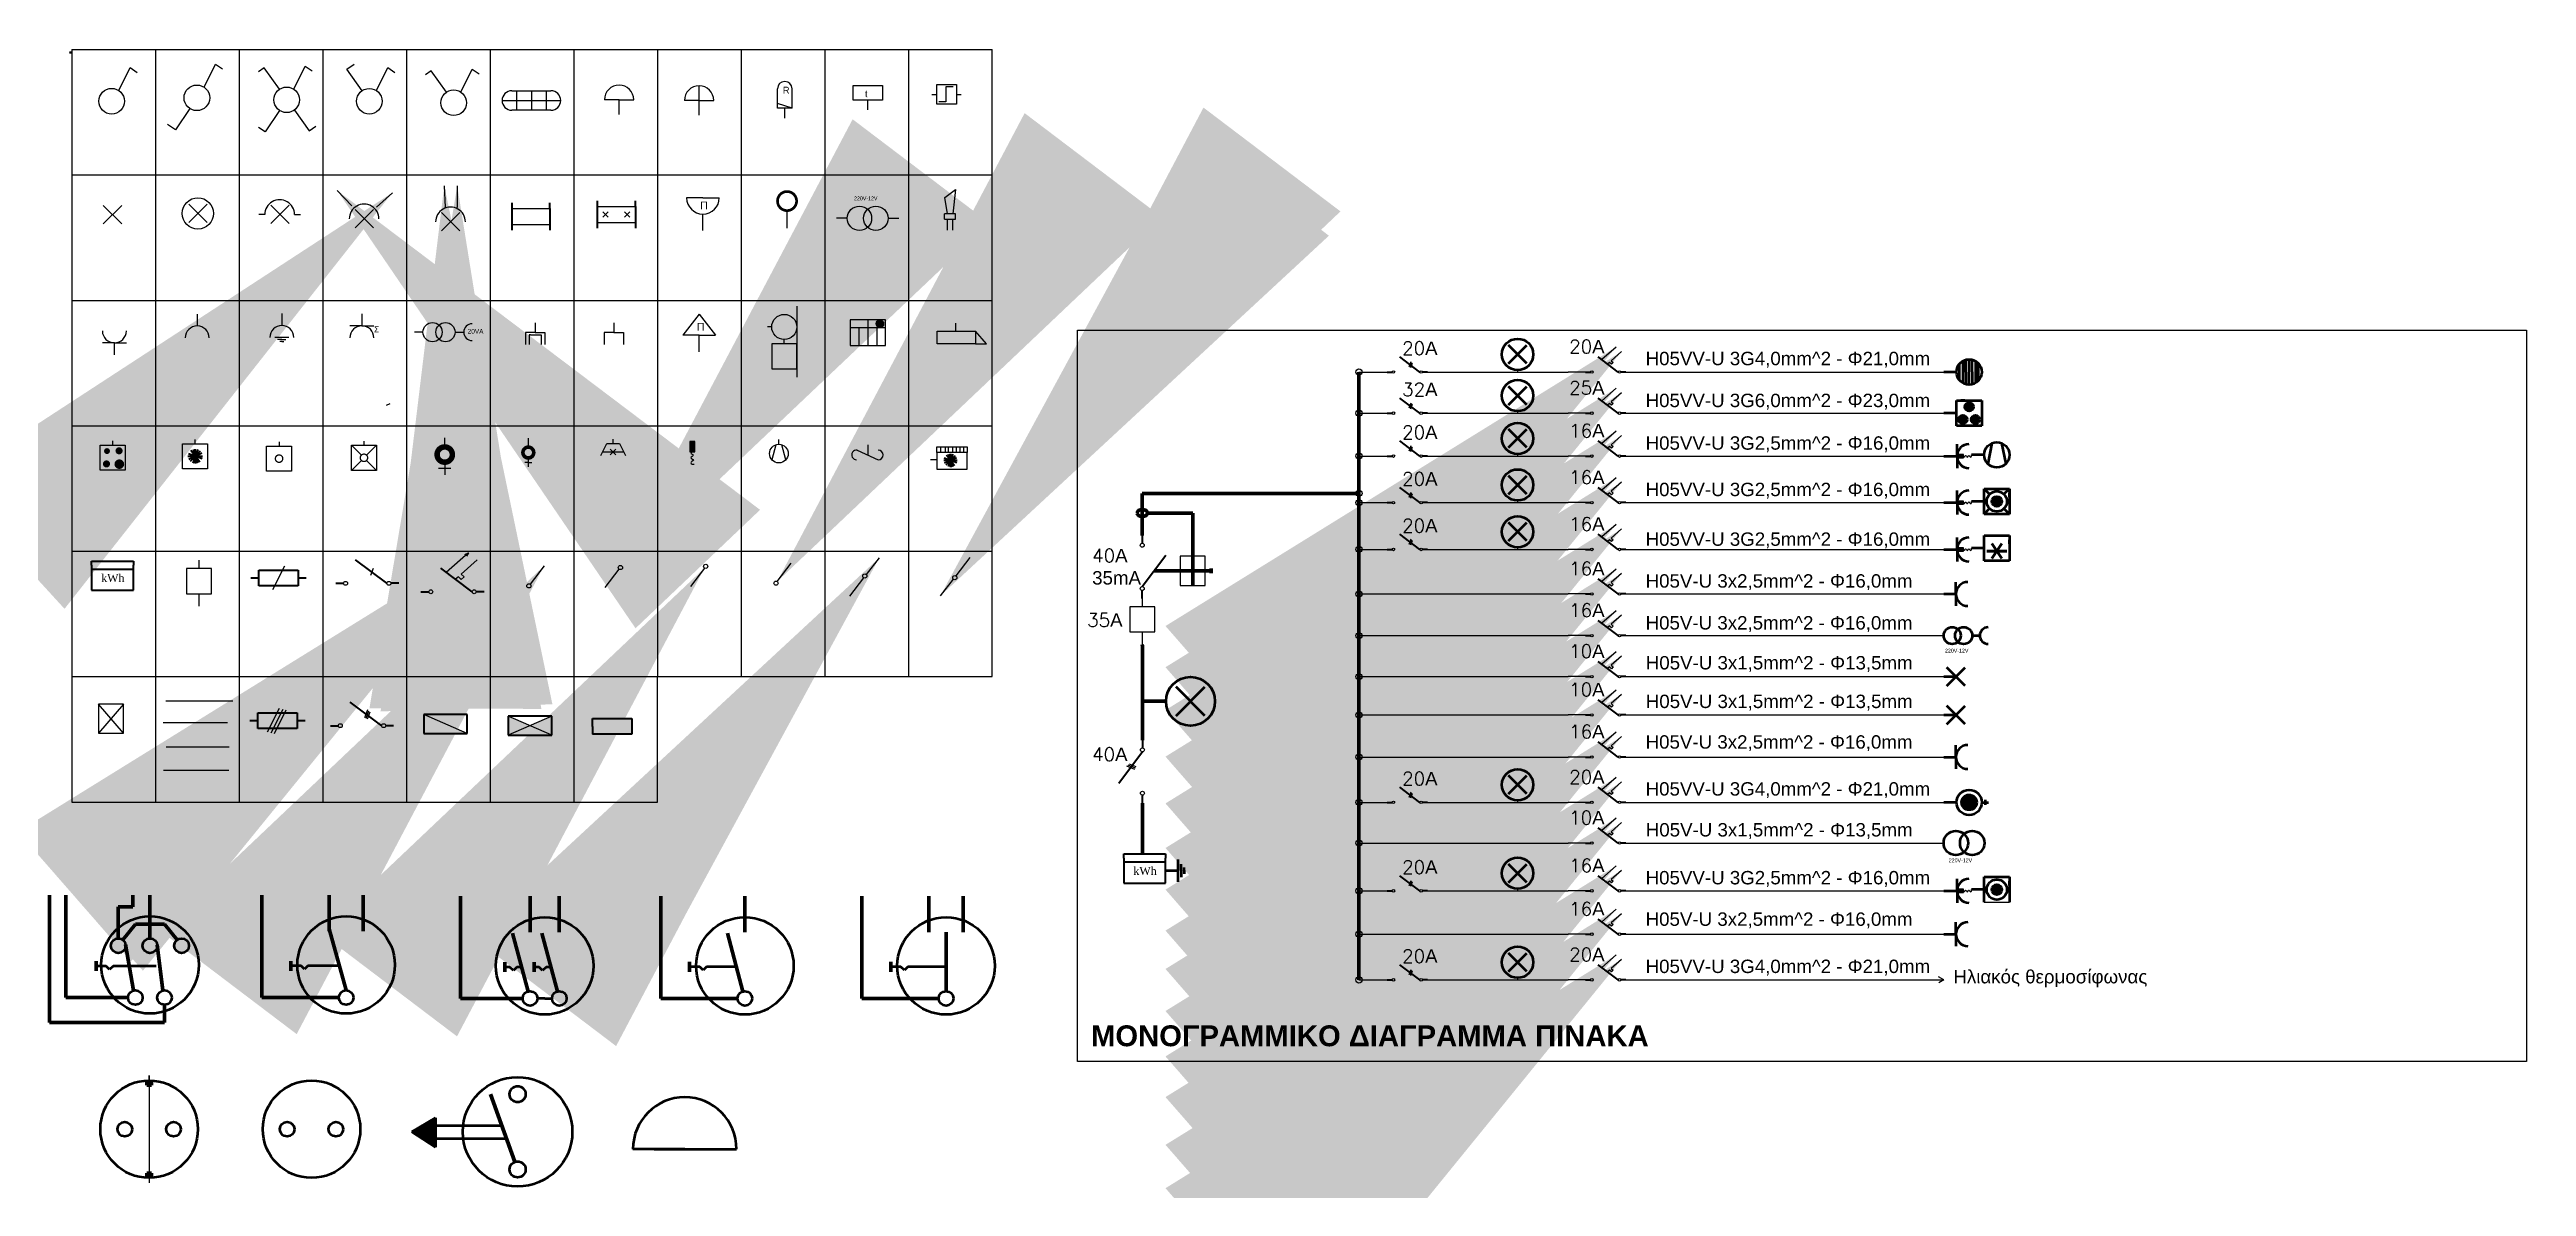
# Model space of a CAD drawing. Header units: metres. Extents: x -82.3 to -56.2, y 15.4 to 27.6.
# Drawn here: x -69.34 to -57.5, y 22.13 to 27.57 of the extents above; entities that cross this region are included whole.
import ezdxf

# ---------------------------------------------------------------- set-up
doc = ezdxf.new("R2010")
doc.units = ezdxf.units.M
doc.header["$LTSCALE"] = 0.1
for name, pattern in [('ACAD_ISO04W100', [30, 24, -3, 0, -3]), ('ACAD_ISO06W100', [36, 24, -3, 0, -3, 0, -3, 0, -3]), ('ACAD_ISO10W100', [18, 12, -3, 0, -3]), ('ACAD_ISO12W100', [21, 12, -3, 0, -3, 0, -3]), ('DASHDOT2', [12.7, 6.35, -3.175, 0, -3.175]), ('DASHED2', [9.524999999999999, 6.35, -3.175]), ('JIS_09_08', [10.750000000000004, 8, -0.55, 0.55, -0.55, 0.55, -0.55])]:
    doc.linetypes.add(name, pattern=pattern)
doc.layers.add('00-03-dim', color=7, linetype='Continuous')
for name, color, linetype, lineweight in [('2S', 7, 'Continuous', 200), ('Electrical', 255, 'Continuous', 50), ('S', 7, 'Continuous', 100), ('s2', 7, 'Continuous', 50), ('S_2', 7, 'Continuous', 50), ('S_4', 7, 'Continuous', 25)]:
    doc.layers.add(name, color=color, linetype=linetype, lineweight=lineweight)
doc.layers.add('DESC', color=7, linetype='DASHDOT2', true_color=0xffffff)
doc.styles.add('Romans', font='Romans.shx')
doc.styles.add('TXT', font='romans.shx')
doc.dimstyles.new('ISO-25', dxfattribs={"dimtxt": 2.5, "dimasz": 2.5, "dimexe": 1.25, "dimexo": 0.625, "dimtad": 1, "dimtxsty": 'Standard', "dimcen": 2.5, "dimadec": 0, "dimazin": 0, "dimtfac": 1, "dimtmove": 0, "dimatfit": 3, "dimfxl": 1, "dimarcsym": 0})
pattern_1 = [(0, (-135.4977630411107, -2.003903473874786), (0, 6.985), [5.08, -1.905]), (90, (-135.4977630411107, -2.003903473874786), (-6.985, 4.277078946022131e-16), [5.08, -1.905])]
pattern_2 = [(0, (-135.4977630411107, -2.048296762127357), (0, 6.985), [5.08, -1.905]), (90, (-135.4977630411107, -2.048296762127357), (-6.985, 4.277078946022131e-16), [5.08, -1.905])]

msp = doc.modelspace()

# ---------------------------------------------------------------- texts
msp.add_text('R', height=0.03300004963349932).set_placement((-65.83566267198276, 27.35730589012129))
at = {"attachment_point": 1}
for s, insert, char_height, width in [('t', (-65.44300829125183, 27.37353397038288), 0.03300004963349932, 0.04666911775068001), ('{\\fArial|b0|i0|c161|p34;Π}', (-66.23055122042206, 26.8413373764511), 0.03683989312496061, 0.04506951692824011), ('220V-12V', (-65.49547300519126, 26.86534655822306), 0.01823481677279312, 0.1562984294810839), ('{\\fArial|b0|i0|c161|p34;Σ}', (-67.79020503210032, 26.24414673640116), 0.0282842712474619, 0.03871756645870846), ('20VA', (-67.34241892447949, 26.2316398761276), 0.022284, 0.0560791196529317), ('{\\fArial|b0|i0|c161|p34;Π}', (-66.24796906774327, 26.26077224495858), 0.03683989312496061, 0.04506951692824011), ('{\\fTimes New Roman|b0|i0|c0|p18;kWh}', (-69.0947195992141, 25.05931339797105), 0.038, 0.16), ('{\\fTimes New Roman|b0|i0|c0|p18;kWh}', (-64.15993228839628, 23.65824941513486), 0.038, 0.16)]:
    msp.add_mtext(s, dxfattribs=dict(at, insert=insert, char_height=char_height, width=width))
at = {"ltscale": 0.3, "char_height": 0.06400000000000002, "attachment_point": 1, "style": 'Romans'}
for s, width, insert in [('20{\\fArial|b0|i0|c161|p34;Α}', 0.1926737963198684, (-62.87506657901473, 26.17128643898879)), ('20{\\fArial|b0|i0|c161|p34;Α}', 0.1926737963198684, (-62.0764936887667, 26.17905285317962)), ('{\\fArial|b0|i0|c0|p34;H05VV-U 3G4,0mm^ 2 - \\fArial|b0|i0|c161|p34;Φ21\\fArial|b0|i0|c0|p34;,0mm}', 1.438815199150268, (-61.71100608924365, 26.12232883013722)), ('32{\\fArial|b0|i0|c161|p34;Α}', 0.1926737963198684, (-62.87506657901473, 25.97429385783729)), ('25{\\fArial|b0|i0|c161|p34;Α}', 0.1926737963198684, (-62.0764936887667, 25.98206027202813)), ('{\\fArial|b0|i0|c0|p34;H05VV-U 3G\\fArial|b0|i0|c161|p34;6\\fArial|b0|i0|c0|p34;,0mm^ 2 - \\fArial|b0|i0|c161|p34;Φ23\\fArial|b0|i0|c0|p34;,0mm}', 1.438815199150268, (-61.71100608924365, 25.92173824702923)), ('20{\\fArial|b0|i0|c161|p34;Α}', 0.1926737963198684, (-62.87506657901473, 25.76917967119658)), ('16{\\fArial|b0|i0|c161|p34;Α}', 0.1926737963198684, (-62.0764936887667, 25.77694608538742)), ('{\\fArial|b0|i0|c0|p34;H05VV-U 3G\\fArial|b0|i0|c161|p34;2\\fArial|b0|i0|c0|p34;,\\fArial|b0|i0|c161|p34;5\\fArial|b0|i0|c0|p34;mm^ 2 - \\fArial|b0|i0|c161|p34;Φ16\\fArial|b0|i0|c0|p34;,0mm}', 1.438815199150268, (-61.71100608924365, 25.71806159421091)), ('20{\\fArial|b0|i0|c161|p34;Α}', 0.1926737963198684, (-62.87506657901473, 25.54658696834561)), ('16{\\fArial|b0|i0|c161|p34;Α}', 0.1926737963198684, (-62.0764936887667, 25.55435338253645)), ('{\\fArial|b0|i0|c0|p34;H05VV-U 3G\\fArial|b0|i0|c161|p34;2\\fArial|b0|i0|c0|p34;,\\fArial|b0|i0|c161|p34;5\\fArial|b0|i0|c0|p34;mm^ 2 - \\fArial|b0|i0|c161|p34;Φ16\\fArial|b0|i0|c0|p34;,0mm}', 1.438815199150268, (-61.71100608924365, 25.49586896180432)), ('20{\\fArial|b0|i0|c161|p34;Α}', 0.1926737963198684, (-62.87506657901473, 25.32270017798288)), ('16{\\fArial|b0|i0|c161|p34;Α}', 0.1926737963198684, (-62.0764936887667, 25.33046659217371)), ('{\\fArial|b0|i0|c0|p34;H05VV-U 3G\\fArial|b0|i0|c161|p34;2\\fArial|b0|i0|c0|p34;,\\fArial|b0|i0|c161|p34;5\\fArial|b0|i0|c0|p34;mm^ 2 - \\fArial|b0|i0|c161|p34;Φ16\\fArial|b0|i0|c0|p34;,0mm}', 1.438815199150268, (-61.71100608924365, 25.25824641951973)), ('40{\\fArial|b0|i0|c161|p34;Α\\fArial|b0|i0|c0|p34;\\P35mA}', 0.1926737963198684, (-64.35706581395725, 25.17980856496768)), ('16{\\fArial|b0|i0|c161|p34;Α}', 0.1926737963198684, (-62.0764936887667, 25.1172452762769)), ('{\\fArial|b0|i0|c0|p34;H05V-U 3x\\fArial|b0|i0|c161|p34;2\\fArial|b0|i0|c0|p34;,\\fArial|b0|i0|c161|p34;5\\fArial|b0|i0|c0|p34;mm^ 2 - \\fArial|b0|i0|c161|p34;Φ16\\fArial|b0|i0|c0|p34;,0mm}', 1.438815199150268, (-61.71100608924365, 25.0583063895575)), ('35{\\fArial|b0|i0|c161|p34;Α}', 0.1926737963198684, (-64.38087260988532, 24.87136448163518)), ('16{\\fArial|b0|i0|c161|p34;Α}', 0.1926737963198684, (-62.0764936887667, 24.91815758937746)), ('{\\fArial|b0|i0|c0|p34;H05V-U 3x\\fArial|b0|i0|c161|p34;2\\fArial|b0|i0|c0|p34;,\\fArial|b0|i0|c161|p34;5\\fArial|b0|i0|c0|p34;mm^ 2 - \\fArial|b0|i0|c161|p34;Φ16\\fArial|b0|i0|c0|p34;,0mm}', 1.438815199150268, (-61.71100608924365, 24.85790180411222)), ('10{\\fArial|b0|i0|c161|p34;Α}', 0.1926737963198684, (-62.0764936887667, 24.72206472805202)), ('{\\fArial|b0|i0|c0|p34;H05V-U 3x\\fArial|b0|i0|c161|p34;1\\fArial|b0|i0|c0|p34;,\\fArial|b0|i0|c161|p34;5\\fArial|b0|i0|c0|p34;mm^ 2 - \\fArial|b0|i0|c161|p34;Φ13\\fArial|b0|i0|c0|p34;,\\fArial|b0|i0|c161|p34;5\\fArial|b0|i0|c0|p34;mm}', 1.438815199150268, (-61.71027094087903, 24.66689053930759)), ('10{\\fArial|b0|i0|c161|p34;Α}', 0.1926737963198684, (-62.0764936887667, 24.53845915320477)), ('{\\fArial|b0|i0|c0|p34;H05V-U 3x\\fArial|b0|i0|c161|p34;1\\fArial|b0|i0|c0|p34;,\\fArial|b0|i0|c161|p34;5\\fArial|b0|i0|c0|p34;mm^ 2 - \\fArial|b0|i0|c161|p34;Φ13\\fArial|b0|i0|c0|p34;,\\fArial|b0|i0|c161|p34;5\\fArial|b0|i0|c0|p34;mm}', 1.438815199150268, (-61.71027094087903, 24.48214221938633)), ('16{\\fArial|b0|i0|c161|p34;Α}', 0.1926737963198684, (-62.0764936887667, 24.3374171748257)), ('{\\fArial|b0|i0|c0|p34;H05V-U 3x\\fArial|b0|i0|c161|p34;2\\fArial|b0|i0|c0|p34;,\\fArial|b0|i0|c161|p34;5\\fArial|b0|i0|c0|p34;mm^ 2 - \\fArial|b0|i0|c161|p34;Φ16\\fArial|b0|i0|c0|p34;,0mm}', 1.438815199150268, (-61.71100608924365, 24.28800057882446)), ('40{\\fArial|b0|i0|c161|p34;Α}', 0.1926737963198684, (-64.35718286585784, 24.22888978683592)), ('20{\\fArial|b0|i0|c161|p34;Α}', 0.1926737963198684, (-62.87506657901473, 24.11250309549239)), ('20{\\fArial|b0|i0|c161|p34;Α}', 0.1926737963198684, (-62.0764936887667, 24.12026950968323)), ('{\\fArial|b0|i0|c0|p34;H05VV-U 3G4,0mm^ 2 - \\fArial|b0|i0|c161|p34;Φ21\\fArial|b0|i0|c0|p34;,0mm}', 1.438815199150268, (-61.71100608924365, 24.06354548664083)), ('10{\\fArial|b0|i0|c161|p34;Α}', 0.1926737963198684, (-62.0764936887667, 23.92578734863621)), ('{\\fArial|b0|i0|c0|p34;H05V-U 3x\\fArial|b0|i0|c161|p34;1\\fArial|b0|i0|c0|p34;,\\fArial|b0|i0|c161|p34;5\\fArial|b0|i0|c0|p34;mm^ 2 - \\fArial|b0|i0|c161|p34;Φ13\\fArial|b0|i0|c0|p34;,\\fArial|b0|i0|c161|p34;5\\fArial|b0|i0|c0|p34;mm}', 1.438815199150268, (-61.71027094087903, 23.867736337552)), ('20{\\fArial|b0|i0|c161|p34;Α}', 0.1926737963198684, (-62.87506657901473, 23.68944743910163)), ('16{\\fArial|b0|i0|c161|p34;Α}', 0.1926737963198684, (-62.0764936887667, 23.69721385329246)), ('{\\fArial|b0|i0|c0|p34;H05VV-U 3G\\fArial|b0|i0|c161|p34;2\\fArial|b0|i0|c0|p34;,\\fArial|b0|i0|c161|p34;5\\fArial|b0|i0|c0|p34;mm^ 2 - \\fArial|b0|i0|c161|p34;Φ16\\fArial|b0|i0|c0|p34;,0mm}', 1.438815199150268, (-61.71100608924365, 23.63872943256033)), ('16{\\fArial|b0|i0|c161|p34;Α}', 0.1926737963198684, (-62.0764936887667, 23.48980830631361)), ('{\\fArial|b0|i0|c0|p34;H05V-U 3x\\fArial|b0|i0|c161|p34;2\\fArial|b0|i0|c0|p34;,\\fArial|b0|i0|c161|p34;5\\fArial|b0|i0|c0|p34;mm^ 2 - \\fArial|b0|i0|c161|p34;Φ16\\fArial|b0|i0|c0|p34;,0mm}', 1.438815199150268, (-61.71100608924365, 23.44039171031236)), ('20{\\fArial|b0|i0|c161|p34;Α}', 0.1926737963198684, (-62.87506657901473, 23.26350697613453)), ('20{\\fArial|b0|i0|c161|p34;Α}', 0.1926737963198684, (-62.0764936887667, 23.27127339032536)), ('{\\fArial|b0|i0|c0|p34;H05VV-U 3G4,0mm^ 2 - \\fArial|b0|i0|c161|p34;Φ21\\fArial|b0|i0|c0|p34;,0mm}', 1.438815199150268, (-61.71100608924365, 23.21454936728296)), ('{\\fArial|b0|i0|c161|p34;Ηλιακός θερμοσίφωνας}', 1.438815199150268, (-60.23955451032957, 23.16510468354989))]:
    msp.add_mtext_dynamic_manual_height_columns(s, width=width, gutter_width=0.3200000000000001, heights=[0], dxfattribs=dict(at, insert=insert))
at = {"layer": '00-03-dim', "ltscale": 0.3, "insert": (-61.69637218406574, 22.79889756197703), "char_height": 0.1, "attachment_point": 9, "style": 'Romans'}
msp.add_mtext_dynamic_manual_height_columns('{\\fArial|b1|i0|c161|p34;ΜΟΝΟΓΡΑΜΜΙΚΟ ΔΙΑΓΡΑΜΜΑ ΠΙΝΑΚΑ}', width=3.008349107917553, gutter_width=0.5, heights=[0], dxfattribs=at)
at = {"layer": 'Electrical', "linetype": 'Continuous', "insert": (-59.91273687924349, 25.22602481325912), "char_height": 0.1662907708889558, "width": 0.144672717452102, "attachment_point": 9, "rotation": 90, "style": 'TXT'}
msp.add_mtext('*', dxfattribs=at)
at = {"layer": 'Electrical', "char_height": 0.01823481677279312, "width": 0.1562984294810839, "attachment_point": 7}
for insert in [(-60.27982660696857, 24.68348027777834), (-60.26183016397288, 23.68027167683679)]:
    msp.add_mtext('220V-12V', dxfattribs=dict(at, insert=insert))

# ---------------------------------------------------------------- blocks, each defined once
blk = doc.blocks.new('A$C19B327CB')
for p, q in [((1.999999456044748, 6.17157501218594), (8.171572331298535, 2.136931925633689e-06)), ((8.171572331298535, 6.171575012186167), (1.999999456044748, 2.136932153007365e-06))]:
    blk.add_line(p, q)
blk.add_arc((4.999998209978003, 3.00000188264562), 4.999999008219773, 359.9999886350373, 180.0000113649628)

# ---------------------------------------------------------------- hatches: boundary and pattern name
for points in [[(-65.35382326556234, 26.25637261554833, 1), (-65.39025874201832, 26.25637261554833, 1)], [(-66.28048176584457, 25.64445146266691), (-66.25630371879592, 25.64445146266691), (-66.25630371879592, 25.69280755676424), (-66.28048176584457, 25.69280755676424)], [(-60.19146450194686, 25.61575037599948), (-60.19146450194686, 25.63122432611062), (-60.22241240216916, 25.63122432611062), (-60.22241240216916, 25.61575037599948)], [(-60.19146450194686, 25.39315767314852), (-60.19146450194686, 25.40863162325966), (-60.22241240216916, 25.40863162325966), (-60.22241240216916, 25.39315767314852)], [(-60.19146450194686, 25.16927088278578), (-60.19146450194686, 25.18474483289692), (-60.22241240216916, 25.18474483289692), (-60.22241240216916, 25.16927088278578)], [(-60.19146450194686, 23.53601814390453), (-60.19146450194686, 23.55149209401566), (-60.22241240216916, 23.55149209401566), (-60.22241240216916, 23.53601814390453)]]:
    msp.add_hatch(color=256).paths.add_polyline_path(points)
at = {"ltscale": 0.3}
h = msp.add_hatch(dxfattribs=at)
h.set_pattern_fill('ANGLE', color=256)
h.set_pattern_definition(pattern_1)
h.paths.add_polyline_path([(-63.0816542567466, 23.78732861430385, 0.4142135623730951), (-63.0966542567466, 23.77232861430385, 0.4142135623730951), (-63.0816542567466, 23.75732861430384)])
h.paths.add_polyline_path([(-63.0816542567466, 23.78732861430385), (-63.0816542567466, 23.77232861430385), (-63.0666542567466, 23.77232861430385, 0.4142135623730951)])
h.paths.add_polyline_path([(-63.0666542567466, 23.77232861430385), (-63.0816542567466, 23.77232861430385), (-63.0816542567466, 23.75732861430384, 0.4142135623730951)])
h.paths.add_polyline_path([(-63.0816542567466, 23.5587551189601), (-63.0816542567466, 23.5437551189601), (-63.0666542567466, 23.5437551189601, 0.4142135623730959)])
h.paths.add_polyline_path([(-63.0666542567466, 23.5437551189601), (-63.0816542567466, 23.5437551189601), (-63.0816542567466, 23.5287551189601, 0.4142135623731002)])
h.paths.add_polyline_path([(-63.0816542567466, 23.5437551189601), (-63.0816542567466, 23.5587551189601, 0.4142135623730953), (-63.0966542567466, 23.5437551189601, 0.4142135623730953), (-63.0816542567466, 23.5287551189601)])
h.paths.add_polyline_path([(-63.0816542567466, 23.35134957198124, 0.4142135623730327), (-63.0966542567466, 23.33634957198124, 0.4142135623730228), (-63.08165425674661, 23.32134957198124)])
h.paths.add_polyline_path([(-63.0816542567466, 23.35134957198124), (-63.0816542567466, 23.33634957198124), (-63.0666542567466, 23.33634957198124, 0.4142135623730953)])
h.paths.add_polyline_path([(-63.0666542567466, 23.33634957198124), (-63.0816542567466, 23.33634957198124), (-63.08165425674661, 23.32134957198124, 0.414213562373234)])
h.paths.add_polyline_path([(-63.08165425674661, 23.13281465599299), (-63.08165425674661, 23.11781465599299), (-63.0666542567466, 23.11781465599299, 0.4142135623732291)])
h.paths.add_polyline_path([(-63.0666542567466, 23.11781465599299), (-63.08165425674661, 23.11781465599299), (-63.08165425674661, 23.13281465599299, 0.4142135623729565), (-63.0966542567466, 23.11781465599299, 1)])
h.paths.add_polyline_path([(-63.0816542567466, 23.98181077535086, 0.4142135623730953), (-63.0966542567466, 23.96681077535086, 0.4142135623730953), (-63.0816542567466, 23.95181077535086)])
h.paths.add_polyline_path([(-63.0816542567466, 23.98181077535086), (-63.0816542567466, 23.96681077535086), (-63.0666542567466, 23.96681077535086, 0.4142135623730953)])
h.paths.add_polyline_path([(-63.0666542567466, 23.96681077535086), (-63.0816542567466, 23.96681077535086), (-63.0816542567466, 23.95181077535086, 0.4142135623730953)])
h.paths.add_polyline_path([(-63.0816542567466, 24.18395844049333), (-63.0816542567466, 24.19895844049334, 0.4142135623730953), (-63.0966542567466, 24.18395844049333, 0.4142135623730953), (-63.0816542567466, 24.16895844049333)])
h.paths.add_polyline_path([(-63.0666542567466, 24.18395844049333), (-63.0816542567466, 24.18395844049333), (-63.0816542567466, 24.16895844049333, 0.4142135623730953)])
h.paths.add_polyline_path([(-63.0816542567466, 24.19895844049334), (-63.0816542567466, 24.18395844049333), (-63.0666542567466, 24.18395844049333, 0.4142135623730953)])
h.paths.add_polyline_path([(-63.0816542567466, 24.4000004188724), (-63.0816542567466, 24.3850004188724), (-63.0666542567466, 24.3850004188724, 0.4142135623730953)])
h.paths.add_polyline_path([(-63.0666542567466, 24.3850004188724), (-63.0816542567466, 24.3850004188724), (-63.0816542567466, 24.3700004188724, 0.4142135623730953)])
h.paths.add_polyline_path([(-63.0816542567466, 24.3850004188724), (-63.0816542567466, 24.4000004188724, 0.4142135623730953), (-63.0966542567466, 24.3850004188724, 0.4142135623730953), (-63.0816542567466, 24.3700004188724)])
h.paths.add_polyline_path([(-63.0816542567466, 24.58360599371965, 0.4142135623730953), (-63.0966542567466, 24.56860599371965, 0.4142135623730953), (-63.0816542567466, 24.55360599371965)])
h.paths.add_polyline_path([(-63.0816542567466, 24.58360599371965), (-63.0816542567466, 24.56860599371965), (-63.0666542567466, 24.56860599371965, 0.4142135623730953)])
h.paths.add_polyline_path([(-63.0666542567466, 24.56860599371965), (-63.0816542567466, 24.56860599371965), (-63.0816542567466, 24.55360599371965, 0.4142135623730953)])
h.paths.add_polyline_path([(-63.0816542567466, 24.7796988550451, 0.4142135623730933), (-63.0966542567466, 24.7646988550451, 0.4142135623730953), (-63.0816542567466, 24.7496988550451)])
h.paths.add_polyline_path([(-63.0816542567466, 24.7796988550451), (-63.0816542567466, 24.7646988550451), (-63.0666542567466, 24.7646988550451, 0.414213562373091)])
h.paths.add_polyline_path([(-63.0666542567466, 24.7646988550451), (-63.0816542567466, 24.7646988550451), (-63.0816542567466, 24.7496988550451, 0.4142135623730953)])
h.paths.add_polyline_path([(-63.0816542567466, 24.97878654194454, 0.4142135623730933), (-63.0966542567466, 24.96378654194454, 0.4142135623730933), (-63.0816542567466, 24.94878654194454)])
h.paths.add_polyline_path([(-63.0816542567466, 24.97878654194454), (-63.0816542567466, 24.96378654194454), (-63.0666542567466, 24.96378654194454, 0.4142135623730933)])
h.paths.add_polyline_path([(-63.0666542567466, 24.96378654194454), (-63.0816542567466, 24.96378654194454), (-63.0816542567466, 24.94878654194454, 0.4142135623730933)])
h.paths.add_polyline_path([(-63.0816542567466, 25.19200785784135), (-63.0816542567466, 25.17700785784135), (-63.0666542567466, 25.17700785784135, 0.4142135623730933)])
h.paths.add_polyline_path([(-63.0816542567466, 25.19200785784135, 0.4142135623730933), (-63.0966542567466, 25.17700785784135, 0.4142135623730933), (-63.0816542567466, 25.16200785784135)])
h.paths.add_polyline_path([(-63.0666542567466, 25.17700785784135), (-63.0816542567466, 25.17700785784135), (-63.0816542567466, 25.16200785784135, 0.4142135623730933)])
h.paths.add_polyline_path([(-63.0816542567466, 25.63848735105505, 0.4142135623730933), (-63.0966542567466, 25.62348735105505, 0.4142135623730933), (-63.0816542567466, 25.60848735105505)])
h.paths.add_polyline_path([(-63.0816542567466, 25.63848735105505), (-63.0816542567466, 25.62348735105505), (-63.0666542567466, 25.62348735105505, 0.4142135623730933)])
h.paths.add_polyline_path([(-63.0666542567466, 25.62348735105505), (-63.0816542567466, 25.62348735105505), (-63.0816542567466, 25.60848735105505, 0.4142135623730933)])
h.paths.add_polyline_path([(-63.0816542567466, 25.84360153769576, 0.4142135623730975), (-63.0966542567466, 25.82860153769576, 0.4142135623730975), (-63.0816542567466, 25.81360153769576)])
h.paths.add_polyline_path([(-63.0816542567466, 25.84360153769576), (-63.0816542567466, 25.82860153769576), (-63.0666542567466, 25.82860153769576, 0.4142135623730975)])
h.paths.add_polyline_path([(-63.0666542567466, 25.82860153769576), (-63.0816542567466, 25.82860153769576), (-63.0816542567466, 25.81360153769576, 0.4142135623730975)])
h.paths.add_polyline_path([(-63.0816542567466, 26.02559411884726), (-63.0666542567466, 26.02559411884726, 1), (-63.0966542567466, 26.02559411884726, 0.4142135623730975), (-63.0816542567466, 26.01059411884726)])
h.paths.add_polyline_path([(-63.0666542567466, 26.02559411884726), (-63.0816542567466, 26.02559411884726), (-63.0816542567466, 26.01059411884726, 0.4142135623730975)], flags=17)
h = msp.add_hatch(color=256)
h.paths.add_polyline_path([(-69.02626159735428, 25.64868683521658, 1), (-68.99197296438481, 25.64868683521658, 1)])
h.paths.add_polyline_path([(-68.98471589755292, 25.58484036090351, 1), (-69.03106076051141, 25.58484036090351, 1)])
h.paths.add_polyline_path([(-69.05219183001591, 25.58606819306906, 1), (-69.08648046298536, 25.58606819306906, 1)])
h.paths.add_polyline_path([(-69.05266239898421, 25.64745900305102, 1), (-69.08109408666753, 25.64745900305102, 1)])
h = msp.add_hatch(dxfattribs=at)
h.set_pattern_fill('ANGLE', color=256)
h.set_pattern_definition(pattern_1)
h.paths.add_polyline_path([(-63.0816542567466, 25.46028793645666), (-63.0816542567466, 25.43028793645666, 0.4142135623730951), (-63.0666542567466, 25.44528793645666, 0.4142135623730951)])
h.paths.add_polyline_path([(-63.0816542567466, 25.46028793645666, 0.4142135623730951), (-63.0966542567466, 25.44528793645666), (-63.0816542567466, 25.44528793645666)])
h.paths.add_polyline_path([(-63.0816542567466, 25.44528793645666), (-63.0966542567466, 25.44528793645666, 0.4142135623730951), (-63.0816542567466, 25.43028793645666)])
h = msp.add_hatch(dxfattribs=at)
h.set_pattern_fill('ANGLE', color=256)
h.set_pattern_definition(pattern_2)
h.paths.add_polyline_path([(-63.0816542567466, 25.41589464820409), (-63.0816542567466, 25.38589464820409, 0.4142135623730951), (-63.0666542567466, 25.40089464820409, 0.4142135623730951)])
h.paths.add_polyline_path([(-63.0816542567466, 25.41589464820409, 0.4142135623730951), (-63.0966542567466, 25.40089464820409), (-63.0816542567466, 25.40089464820409)])
h.paths.add_polyline_path([(-63.0816542567466, 25.40089464820409), (-63.0966542567466, 25.40089464820409, 0.4142135623730951), (-63.0816542567466, 25.38589464820409)])
h = msp.add_hatch(dxfattribs=at)
h.set_pattern_fill('ANGLE', color=256)
h.set_pattern_definition(pattern_2)
h.paths.add_polyline_path([(-63.0816542567466, 25.41589464820409), (-63.0816542567466, 25.38589464820409, 0.4142135623730951), (-63.0666542567466, 25.40089464820409, 0.4142135623730951)])
h.paths.add_polyline_path([(-63.0816542567466, 25.41589464820409, 0.4142135623730951), (-63.0966542567466, 25.40089464820409), (-63.0816542567466, 25.40089464820409)])
h.paths.add_polyline_path([(-63.0816542567466, 25.40089464820409), (-63.0966542567466, 25.40089464820409, 0.4142135623730951), (-63.0816542567466, 25.38589464820409)])
h = msp.add_hatch(dxfattribs=at)
h.set_pattern_fill('ANGLE', color=256)
h.set_pattern_definition(pattern_2)
h.paths.add_polyline_path([(-63.0816542567466, 25.41589464820409), (-63.0816542567466, 25.38589464820409, 0.4142135623730951), (-63.0666542567466, 25.40089464820409, 0.4142135623730951)])
h.paths.add_polyline_path([(-63.0816542567466, 25.41589464820409, 0.4142135623730951), (-63.0966542567466, 25.40089464820409), (-63.0816542567466, 25.40089464820409)])
h.paths.add_polyline_path([(-63.0816542567466, 25.40089464820409), (-63.0966542567466, 25.40089464820409, 0.4142135623730951), (-63.0816542567466, 25.38589464820409)])
h = msp.add_hatch(dxfattribs=at)
h.set_pattern_fill('ANGLE', color=256)
h.set_pattern_definition(pattern_1)
h.paths.add_polyline_path([(-63.0816542567466, 25.41589464820409, 0.4142135623730951), (-63.0966542567466, 25.40089464820409, 0.4142135623730951), (-63.0816542567466, 25.38589464820409)])
h.paths.add_polyline_path([(-63.0816542567466, 25.41589464820409), (-63.0816542567466, 25.40089464820409), (-63.0666542567466, 25.40089464820409, 0.4142135623730951)])
h.paths.add_polyline_path([(-63.0666542567466, 25.40089464820409), (-63.0816542567466, 25.40089464820409), (-63.0816542567466, 25.38589464820409, 0.4142135623730951)])
at = {"linetype": 'JIS_09_08', "lineweight": 200, "ltscale": 2}
h = msp.add_hatch(color=256, dxfattribs=at)
h.paths.add_polyline_path([(-67.04446274329341, 24.33366406891155), (-66.94033033986855, 24.28799654563655), (-66.94033033986855, 24.37933159218655)])
h.paths.add_polyline_path([(-67.14859514671826, 24.37933159218655), (-67.14859514671826, 24.28799654563655), (-67.04446274329341, 24.33366406891155)])
at = {"linetype": 'JIS_09_08', "lineweight": 200, "ltscale": 2, "true_color": 0x000000}
msp.add_hatch(color=18, dxfattribs=at).paths.add_polyline_path([(-66.94033033986855, 24.28799654563655), (-67.04446274329342, 24.33366406891155), (-67.14859514671826, 24.28799654563655)])
at = {"linetype": 'JIS_09_08', "lineweight": 200, "ltscale": 2}
msp.add_hatch(color=256, dxfattribs=at).paths.add_polyline_path([(-66.74606620429347, 24.36832841070127), (-66.74606620429347, 24.33063445423427), (-66.74606620429347, 24.29294049776727), (-66.55759642195846, 24.29294049776727), (-66.55759642195846, 24.36832841070127)])
h = msp.add_hatch(color=256)
h.dxf.hatch_style = 1
h.paths.add_polyline_path([(-67.49588579692033, 22.45728163310263), (-67.60890535345203, 22.39149332875824), (-67.49588579692033, 22.31832565189516)])
at = {"layer": '2S'}
h = msp.add_hatch(color=256, dxfattribs=at)
h.dxf.hatch_style = 1
h.paths.add_polyline_path([(-68.67501991109087, 23.28131320586947, 1), (-68.74492903008746, 23.28131320586947, 1)])
h.paths.add_polyline_path([(-68.82648966891672, 23.28131320586947, 1), (-68.89639878791326, 23.28131320586947, 1)])
h.paths.add_polyline_path([(-68.97795942674264, 23.28131320586947, 1), (-69.04786854573925, 23.28131320586947, 1)])
h = msp.add_hatch(color=256, dxfattribs=at)
h.dxf.hatch_style = 1
h.paths.add_polyline_path([(-68.86529878360557, 22.63669948667692, 0.01250586609894566), (-68.87695030343829, 22.63640801639815), (-68.87695030343829, 22.61339644701138), (-68.86529878360557, 22.61339644701138)])
h.paths.add_polyline_path([(-68.85364726377279, 22.63640801639815, 0.01250586609894566), (-68.86529878360557, 22.63669948667692), (-68.86529878360557, 22.61339644701138), (-68.85364726377279, 22.61339644701138)])
h = msp.add_hatch(color=256, dxfattribs=at)
h.dxf.hatch_style = 1
h.paths.add_polyline_path([(-68.86529878360557, 22.19394140605553), (-68.87682685715048, 22.19394140605553), (-68.87682685715048, 22.17092401642053, 0.01237324565712487), (-68.86529878360557, 22.17063869336652)])
h.paths.add_polyline_path([(-68.853523817485, 22.19394140605553), (-68.86517533731762, 22.19394140605553), (-68.86529878360557, 22.17063869336652, 0.01263849050221819), (-68.853523817485, 22.17093637651082)])
at = {"layer": 'DESC', "linetype": 'JIS_09_08', "lineweight": 200, "ltscale": 2}
for points in [[(-67.34454908621967, 24.29617955288283), (-67.55281389306938, 24.38751459943284), (-67.55281389306938, 24.29617955288283)], [(-66.94033033986855, 24.28799654563655), (-67.14859514671826, 24.37933159218655), (-67.14859514671826, 24.28799654563655)]]:
    msp.add_hatch(color=256, dxfattribs=at).paths.add_polyline_path(points)
at = {"layer": 'Electrical', "linetype": 'Continuous'}
h = msp.add_hatch(color=256, dxfattribs=at)
h.paths.add_polyline_path([(-60.14432023174233, 25.85884153769575, 1), (-60.18464023174232, 25.85884153769575, 1)])
h.paths.add_polyline_path([(-60.11408023174233, 25.79836153769577, 1), (-60.15440023174232, 25.79836153769577, 1)])
h.paths.add_polyline_path([(-60.21488023174233, 25.79836153769577, 1), (-60.17456023174233, 25.79836153769577, 1)])
for points in [[(-60.00787197895436, 25.40668897153534, 1), (-60.05625597895436, 25.40668897153534, 1)], [(-60.12819223174233, 23.96681077535086, 1), (-60.20076823174233, 23.96681077535086, 1)], [(-60.00787197895436, 23.54954944229134, 1), (-60.05625597895436, 23.54954944229134, 1)]]:
    msp.add_hatch(color=256, dxfattribs=at).paths.add_polyline_path(points)

# ---------------------------------------------------------------- linework, layer by layer
at = {"ltscale": 2}
for p, q in [((-69.23571727989955, 27.56846985152182), (-68.83571727989954, 27.56846985152182)), ((-69.23571727989955, 27.56846985152182), (-69.23571727989955, 26.96846985152181)), ((-68.83571727989954, 27.56846985152182), (-68.43571727989955, 27.56846985152182)), ((-68.83571727989954, 27.56846985152182), (-68.83571727989954, 24.56846985152181)), ((-68.43571727989955, 27.56846985152182), (-68.03571727989954, 27.56846985152182)), ((-68.43571727989955, 27.56846985152182), (-68.43571727989955, 24.56846985152181)), ((-68.03571727989954, 27.56846985152182), (-67.63571727989955, 27.56846985152182)), ((-68.03571727989954, 27.56846985152182), (-68.03571727989954, 24.56846985152181)), ((-67.63571727989955, 27.56846985152182), (-67.23571727989955, 27.56846985152182)), ((-67.63571727989955, 27.56846985152182), (-67.63571727989955, 24.56846985152181)), ((-67.23571727989955, 27.56846985152182), (-66.83571727989954, 27.56846985152182)), ((-67.23571727989955, 27.56846985152182), (-66.83571727989954, 27.56846985152182)), ((-67.23571727989955, 27.56846985152182), (-67.23571727989955, 24.56846985152181)), ((-66.83571727989954, 27.56846985152182), (-66.43571727989955, 27.56846985152182)), ((-66.83571727989954, 27.56846985152182), (-66.83571727989954, 24.56846985152181)), ((-66.43571727989955, 27.56846985152182), (-66.03571727989954, 27.56846985152182)), ((-66.43571727989955, 27.56846985152182), (-66.43571727989955, 24.56846985152181)), ((-66.03571727989954, 27.56846985152182), (-65.63571727989955, 27.56846985152182)), ((-66.03571727989954, 27.56846985152182), (-66.03571727989954, 24.56846985152181)), ((-65.63571727989955, 27.56846985152182), (-65.23571727989955, 27.56846985152182)), ((-65.63571727989955, 27.56846985152182), (-65.63571727989955, 24.56846985152181)), ((-65.23571727989955, 27.56846985152182), (-64.83571727989954, 27.56846985152182)), ((-65.23571727989955, 27.56846985152182), (-65.23571727989955, 24.56846985152181)), ((-64.83571727989954, 26.96846985152181), (-64.83571727989954, 27.56846985152182)), ((-69.23571727989955, 26.96846985152181), (-69.23571727989955, 26.36846985152182)), ((-69.23571727989955, 26.96846985152181), (-64.83571727989954, 26.96846985152181)), ((-64.83571727989954, 26.36846985152182), (-64.83571727989954, 26.96846985152181)), ((-69.23571727989955, 26.36846985152182), (-69.23571727989955, 25.76846985152181)), ((-69.23571727989955, 26.36846985152182), (-64.83571727989954, 26.36846985152182)), ((-64.83571727989954, 25.76846985152181), (-64.83571727989954, 26.36846985152182)), ((-69.23571727989955, 25.76846985152181), (-69.23571727989955, 25.16846985152181)), ((-69.23571727989955, 25.76846985152181), (-64.83571727989954, 25.76846985152181)), ((-64.83571727989954, 25.16846985152181), (-64.83571727989954, 25.76846985152181)), ((-69.23571727989955, 25.16846985152181), (-69.23571727989955, 24.56846985152181)), ((-69.23571727989955, 25.16846985152181), (-64.83571727989954, 25.16846985152181)), ((-64.83571727989954, 24.56846985152181), (-64.83571727989954, 25.16846985152181)), ((-69.23571727989955, 24.56846985152181), (-68.83571727989954, 24.56846985152181)), ((-69.23571727989955, 24.56846985152181), (-69.23571727989955, 23.96846985152181)), ((-68.83571727989954, 24.56846985152181), (-68.43571727989955, 24.56846985152181)), ((-68.83571727989954, 24.56846985152181), (-68.83571727989954, 23.96846985152181)), ((-68.43571727989955, 24.56846985152181), (-68.03571727989954, 24.56846985152181)), ((-68.43571727989955, 24.56846985152181), (-68.43571727989955, 23.96846985152181)), ((-68.03571727989954, 24.56846985152181), (-67.63571727989955, 24.56846985152181)), ((-68.03571727989954, 24.56846985152181), (-68.03571727989954, 23.96846985152181)), ((-67.63571727989955, 24.56846985152181), (-67.23571727989955, 24.56846985152181)), ((-67.63571727989955, 24.56846985152181), (-67.63571727989955, 23.96846985152181)), ((-67.23571727989955, 24.56846985152181), (-66.83571727989954, 24.56846985152181)), ((-67.23571727989955, 24.56846985152181), (-67.23571727989955, 23.96846985152181)), ((-66.83571727989954, 24.56846985152181), (-66.43571727989955, 24.56846985152181)), ((-66.83571727989954, 24.56846985152181), (-66.83571727989954, 23.96846985152181)), ((-66.43571727989955, 24.56846985152181), (-66.03571727989954, 24.56846985152181)), ((-66.43571727989955, 23.96846985152181), (-66.43571727989955, 24.56846985152181)), ((-66.03571727989954, 24.56846985152181), (-65.63571727989955, 24.56846985152181)), ((-65.63571727989955, 24.56846985152181), (-65.23571727989955, 24.56846985152181)), ((-65.23571727989955, 24.56846985152181), (-64.83571727989954, 24.56846985152181)), ((-69.23571727989955, 23.96846985152181), (-68.83571727989954, 23.96846985152181)), ((-68.83571727989954, 23.96846985152181), (-68.43571727989955, 23.96846985152181)), ((-68.43571727989955, 23.96846985152181), (-68.03571727989954, 23.96846985152181)), ((-68.03571727989954, 23.96846985152181), (-67.63571727989955, 23.96846985152181)), ((-67.63571727989955, 23.96846985152181), (-67.23571727989955, 23.96846985152181)), ((-67.23571727989955, 23.96846985152181), (-66.83571727989954, 23.96846985152181)), ((-66.83571727989954, 23.96846985152181), (-66.43571727989955, 23.96846985152181))]:
    msp.add_line(p, q, dxfattribs=at)
for p, q in [((-69.01058096702269, 27.37220461394724), (-68.9563725098715, 27.48218992656692)), ((-68.9563725098715, 27.48218992656692), (-68.92197063375787, 27.45913813157682)), ((-68.60304386481383, 27.38831374229713), (-68.54883540766266, 27.49829905491682)), ((-68.54883540766266, 27.49829905491682), (-68.514433531549, 27.47524725992672)), ((-68.31522198784481, 27.48110416373449), (-68.34288317652647, 27.46155879669735)), ((-68.24259787905757, 27.37832435038105), (-68.31522198784481, 27.48110416373449)), ((-68.17387869698237, 27.37879981133936), (-68.1196702398312, 27.48878512395904)), ((-68.1196702398312, 27.48878512395904), (-68.08526836371755, 27.46573332896894)), ((-67.92014330862814, 27.47419795982089), (-67.88524113359836, 27.49885980025018)), ((-67.84751919984089, 27.37141814646745), (-67.92014330862814, 27.47419795982089)), ((-67.77880001776569, 27.37189360742576), (-67.72459156061453, 27.48187892004545)), ((-67.72459156061453, 27.48187892004545), (-67.69018968450087, 27.45882712505535)), ((-67.37540465071692, 27.36470825970019), (-67.32119619356574, 27.47469357231987)), ((-67.32119619356574, 27.47469357231987), (-67.28679431745209, 27.45164177732978)), ((-67.51674794157935, 27.46701261209531), (-67.54440913026102, 27.44746724505818)), ((-67.44412383279212, 27.36423279874187), (-67.51674794157935, 27.46701261209531)), ((-67.13114273713475, 27.3712040515078), (-66.94446626613204, 27.3712040515078)), ((-67.10780817825942, 27.27786581600643), (-67.10780817825942, 27.3712040515078)), ((-67.0378045016334, 27.3712040515078), (-67.0378045016334, 27.27786581600643)), ((-66.96780082500737, 27.3712040515078), (-66.96780082500737, 27.27786581600643)), ((-66.23627837730712, 27.32506172150267), (-66.23627837730712, 27.39506539812869)), ((-65.86132047688501, 27.28730221349527), (-65.86132047688501, 27.38064044899663)), ((-65.79131680025898, 27.28730221349527), (-65.79131680025898, 27.38064044899663)), ((-65.49886843495224, 27.3268648526322), (-65.49886843495224, 27.39686852925822)), ((-65.49886843495224, 27.39686852925822), (-65.35886108170021, 27.39686852925822)), ((-65.35886108170021, 27.39686852925822), (-65.35886108170021, 27.3268648526322)), ((-65.09960962919337, 27.35380565156568), (-65.09960962919337, 27.40047476931636)), ((-65.09960962919337, 27.40047476931636), (-65.00627139369202, 27.40047476931636)), ((-65.02094990951791, 27.38950621982229), (-65.05697564952624, 27.38950621982229)), ((-65.05697564952624, 27.38950621982229), (-65.05697564952624, 27.31749397064618)), ((-65.00627139369202, 27.40047476931636), (-65.00627139369202, 27.307136533815)), ((-68.67106043704501, 27.28628888395036), (-68.73921858328046, 27.18405166459721)), ((-68.24189526921356, 27.27677495299259), (-68.31005341544899, 27.17453773363944)), ((-68.1711013795603, 27.27873994770647), (-68.09958936552647, 27.17913393550045)), ((-67.17781185488545, 27.32453493375711), (-66.89779714838136, 27.32453493375711)), ((-66.94446626613204, 27.27786581600643), (-67.13114273713475, 27.27786581600643)), ((-66.61844184029317, 27.32808416600515), (-66.68844551691919, 27.32808416600515)), ((-66.61844184029317, 27.25808048937913), (-66.61844184029317, 27.32808416600515)), ((-66.61844184029317, 27.32808416600515), (-66.54843816366714, 27.32808416600515)), ((-66.23627837730712, 27.32506172150267), (-66.30628205393313, 27.32506172150267)), ((-66.23627837730712, 27.25505804487665), (-66.23627837730712, 27.32506172150267)), ((-66.23627837730712, 27.32506172150267), (-66.1662747006811, 27.32506172150267)), ((-65.79131680025898, 27.28730221349527), (-65.86132047688501, 27.31063677237061)), ((-65.826318638572, 27.28730221349527), (-65.86132047688501, 27.28730221349527)), ((-65.826318638572, 27.24063309574459), (-65.826318638572, 27.28730221349527)), ((-65.79131680025898, 27.28730221349527), (-65.826318638572, 27.28730221349527)), ((-65.42886475832623, 27.3268648526322), (-65.49886843495224, 27.3268648526322)), ((-65.42886475832623, 27.28019573488152), (-65.42886475832623, 27.3268648526322)), ((-65.35886108170021, 27.3268648526322), (-65.42886475832623, 27.3268648526322)), ((-65.12294418806871, 27.35380565156568), (-65.09960962919337, 27.35380565156568)), ((-65.09960962919337, 27.307136533815), (-65.09960962919337, 27.35380565156568)), ((-65.00627139369202, 27.307136533815), (-65.09960962919337, 27.307136533815)), ((-65.05697564952624, 27.31749397064618), (-65.08965031171911, 27.31749397064618)), ((-65.00627139369202, 27.35380565156568), (-64.98293683481668, 27.35380565156568)), ((-68.73921858328046, 27.18405166459721), (-68.77812642177801, 27.20999022359559)), ((-68.31005341544899, 27.17453773363944), (-68.34188710282845, 27.19576019189241)), ((-68.09958936552647, 27.17913393550045), (-68.06769123552195, 27.20203515873001)), ((-65.06187109734081, 26.86041375948979), (-65.01027824020015, 26.8988000516236)), ((-65.01027824020015, 26.8988000516236), (-65.02330310932356, 26.7825848087493)), ((-69.08442832041675, 26.82227852642381), (-68.99663228166172, 26.73448248766879)), ((-68.99663228166172, 26.82227852642382), (-69.08442832041675, 26.73448248766879)), ((-68.67638557296294, 26.82824574855984), (-68.58858953420793, 26.74044970980482)), ((-68.58858953420793, 26.82824574855985), (-68.67638557296294, 26.74044970980483)), ((-68.31259139154201, 26.77892850892879), (-68.34104314623391, 26.77892850892879)), ((-68.28413963323263, 26.82404693337232), (-68.19634359447763, 26.7362508946173)), ((-68.19634359447763, 26.82404693337232), (-68.28413963323263, 26.7362508946173)), ((-68.1703326463003, 26.77892850892879), (-68.14188086339048, 26.77892850892879)), ((-67.13187543093639, 26.80863403699561), (-66.94952726320847, 26.80863403699561)), ((-66.72305383143635, 26.81783231504859), (-66.54070566370842, 26.81783231504859)), ((-66.67095435494267, 26.7657328385549), (-66.6970040931895, 26.79178257680174)), ((-66.6970040931895, 26.7657328385549), (-66.67095435494267, 26.79178257680174)), ((-66.56675540195526, 26.7657328385549), (-66.59280514020212, 26.79178257680174)), ((-66.59280514020212, 26.7657328385549), (-66.56675540195526, 26.79178257680174)), ((-66.21770288654562, 26.85942636888911), (-66.29585210128617, 26.85942636888911)), ((-66.21770288654562, 26.85942636888911), (-66.13955367180509, 26.85942636888911)), ((-66.21770288654562, 26.70312793940802), (-66.21770288654562, 26.78127715414857)), ((-65.81566607642347, 26.71319274067905), (-65.81566607642347, 26.79134195541959)), ((-65.06237771669385, 26.75653507050245), (-65.06237771669385, 26.7825848087493)), ((-65.01027824020015, 26.7825848087493), (-65.06237771669385, 26.7825848087493)), ((-65.04935284757042, 26.7825848087493), (-65.06187109734081, 26.86041375948979)), ((-65.01027824020015, 26.75653507050245), (-65.01027824020015, 26.7825848087493)), ((-66.94952726320847, 26.73048482225507), (-67.13187543093639, 26.73048482225507)), ((-66.54070566370842, 26.73968310030805), (-66.72305383143635, 26.73968310030805)), ((-65.52767225246043, 26.76114760523567), (-65.57977172895413, 26.76114760523567)), ((-65.33302506668784, 26.76114760523567), (-65.28092559019414, 26.76114760523567)), ((-65.06237771669385, 26.75653507050245), (-65.01027824020015, 26.75653507050245)), ((-65.04935284757042, 26.70443559400876), (-65.04935284757042, 26.75653507050245)), ((-65.02330310932356, 26.70443559400876), (-65.02330310932356, 26.75653507050245)), ((-68.6353331788752, 26.30311355783862), (-68.6353331788752, 26.24587964746087)), ((-68.23110042841597, 26.30567203337764), (-68.23110042841597, 26.24843812299989)), ((-67.84811893440818, 26.30396249625414), (-67.84811893440818, 26.24672858587639)), ((-66.23512073386684, 26.30176311890084), (-66.31326994860738, 26.20176311890084)), ((-66.23512073386684, 26.30176311890084), (-66.1569715191263, 26.20176311890084)), ((-68.19710042841598, 26.19120421262213), (-68.26510042841596, 26.19120421262213)), ((-68.23110042841597, 26.18120421262213), (-68.25110042841598, 26.18120421262213)), ((-68.23110042841597, 26.17120421262213), (-68.24110042841598, 26.17120421262213)), ((-68.23110042841597, 26.18120421262213), (-68.21110042841597, 26.18120421262213)), ((-68.23110042841597, 26.17120421262213), (-68.22110042841598, 26.17120421262213)), ((-67.84811893440818, 26.24672858587639), (-67.90535284478594, 26.24672858587639)), ((-67.84811893440818, 26.24672858587639), (-67.79088502403043, 26.24672858587639)), ((-67.55622775326603, 26.21631617860354), (-67.59731987310377, 26.21631617860354)), ((-67.40270480021269, 26.21631617860354), (-67.36161268037495, 26.21631617860354)), ((-67.01942238715355, 26.21448567378273), (-67.06569831761112, 26.21448567378273)), ((-67.06569831761112, 26.21448567378273), (-67.06569831761112, 26.16820974332516)), ((-67.04256035238234, 26.20291669116834), (-67.04833987065868, 26.20315649979312)), ((-67.04833489762783, 26.20339630841791), (-67.04833489762783, 26.15712037796033)), ((-67.04256035238234, 26.20291669116834), (-66.99628442192476, 26.20291669116834)), ((-67.01942238715355, 26.26076160424031), (-67.01942238715355, 26.21448567378273)), ((-67.01942238715355, 26.21448567378273), (-66.97314645669597, 26.21448567378273)), ((-66.99628442192476, 26.20291669116834), (-66.99049993061756, 26.20291669116834)), ((-66.99049993061756, 26.20291669116834), (-66.99049993061756, 26.15664076071076)), ((-66.97314645669597, 26.21448567378273), (-66.97314645669597, 26.16820974332516)), ((-66.64448030048689, 26.21448564212774), (-66.69075623094447, 26.21448564212774)), ((-66.69075623094447, 26.21448564212774), (-66.69075623094447, 26.16820971167017)), ((-66.64448030048689, 26.26076157258532), (-66.64448030048689, 26.21448564212774)), ((-66.64448030048689, 26.21448564212774), (-66.59820437002932, 26.21448564212774)), ((-66.59820437002932, 26.21448564212774), (-66.59820437002932, 26.16820971167017)), ((-66.23512073386684, 26.20176311890084), (-66.31326994860738, 26.20176311890084)), ((-66.23512073386684, 26.20176311890084), (-66.1569715191263, 26.20176311890084)), ((-66.23512073386684, 26.1225628079155), (-66.23512073386684, 26.20071202265605)), ((-65.88893133363158, 26.24124851253126), (-65.90893133363157, 26.24124851253126)), ((-65.82893133363157, 26.16124851253127), (-65.82893133363157, 26.18124851253127)), ((-65.51445325897619, 26.27459035377632), (-65.51445325897619, 26.15313876558973)), ((-65.34442103551496, 26.27459035377632), (-65.51445325897619, 26.27459035377632)), ((-65.51445325897619, 26.23815487732034), (-65.42943714724558, 26.23815487732034)), ((-65.47194520311089, 26.23815487732034), (-65.47194520311089, 26.15313876558973)), ((-65.42943714724558, 26.27459035377632), (-65.42943714724558, 26.15313876558973)), ((-65.42943714724558, 26.23815487732034), (-65.34442103551496, 26.23815487732034)), ((-65.38692909138027, 26.23815487732034), (-65.38692909138027, 26.15313876558973)), ((-65.34442103551496, 26.15313876558973), (-65.34442103551496, 26.27459035377632)), ((-65.0979617914374, 26.16055003401041), (-65.0979617914374, 26.22144222843347)), ((-65.09773005162297, 26.22144222843347), (-65.03683785719991, 26.22144222843347)), ((-65.03683785719991, 26.22144222843347), (-64.91505346835378, 26.22144222843347)), ((-65.01018079036274, 26.25971618023792), (-65.01018079036274, 26.22144222843347)), ((-64.91505346835378, 26.22144222843347), (-64.91505346835378, 26.16055003401041)), ((-64.86177279823359, 26.16055003401041), (-64.91505346835378, 26.22144222843347)), ((-69.03148926474549, 26.16492857983789), (-69.08872317512323, 26.16492857983789)), ((-69.03148926474549, 26.10769466946014), (-69.03148926474549, 26.16492857983789)), ((-69.03148926474549, 26.16492857983789), (-68.97425535436773, 26.16492857983789)), ((-67.06569831761112, 26.16820974332516), (-67.06569831761112, 26.15664076071076)), ((-66.97314645669597, 26.16820974332516), (-66.97314645669597, 26.15664076071076)), ((-66.69075623094447, 26.16820971167017), (-66.69075623094447, 26.15664072905577)), ((-66.59820437002932, 26.16820971167017), (-66.59820437002932, 26.15664072905577)), ((-65.76893133363157, 26.16124851253127), (-65.88893133363158, 26.16124851253127)), ((-65.88893133363158, 26.16124851253127), (-65.88893133363158, 26.04124851253126)), ((-65.76893133363157, 26.04124851253126), (-65.76893133363157, 26.16124851253127)), ((-65.51445325897619, 26.15313876558973), (-65.34442103551496, 26.15313876558973)), ((-65.03683785719991, 26.16055003401041), (-65.09773005162297, 26.16055003401041)), ((-64.91505346835378, 26.16055003401041), (-65.03683785719991, 26.16055003401041)), ((-64.91505346835378, 26.16055003401041), (-64.86177279823359, 26.16055003401041)), ((-62.83353490493532, 26.07388784491658), (-62.84325450895898, 26.04967278919457)), ((-62.83034046358829, 26.07007809654283), (-62.83907579838825, 26.04795267363)), ((-62.82673448949006, 26.0664968886662), (-62.8347708152009, 26.04560066354245)), ((-61.88382576694258, 26.07163397049354), (-61.8926381700389, 26.06391448064606)), ((-61.87490347475224, 26.06350343659634), (-61.88382576694258, 26.07163397049354)), ((-61.87563183381359, 26.07981731281652), (-61.86623459964112, 26.07158039086183)), ((-61.86623459964112, 26.07158039086183), (-61.87490347475224, 26.06350343659634)), ((-65.88893133363158, 26.04124851253126), (-65.76893133363157, 26.04124851253126)), ((-62.83353490493532, 25.87689526376509), (-62.84325450895898, 25.85268020804308)), ((-62.83034046358829, 25.87308551539133), (-62.83907579838825, 25.8509600924785)), ((-62.82673448949006, 25.8695043075147), (-62.8347708152009, 25.84860808239096)), ((-61.88382576694258, 25.87464138934205), (-61.8926381700389, 25.86692189949456)), ((-61.87490347475224, 25.86651085544484), (-61.88382576694258, 25.87464138934205)), ((-61.87563183381359, 25.88282473166502), (-61.86623459964112, 25.87458780971034)), ((-61.87563183381359, 25.88282473166502), (-61.86623459964112, 25.87458780971034)), ((-61.86623459964112, 25.87458780971034), (-61.87490347475224, 25.86651085544484)), ((-69.03990980880977, 25.69623085572004), (-69.03990980880977, 25.67623085572004)), ((-68.6462056190338, 25.70282209550507), (-68.6462056190338, 25.68282209550507)), ((-67.4522815620143, 25.66724723565957), (-67.4522815620143, 25.71106547433779)), ((-67.05260909902796, 25.70942761082716), (-67.05260909902796, 25.6749328108654)), ((-66.64722640699551, 25.68345250694568), (-66.64722640699551, 25.70381503681421)), ((-65.85475957712995, 25.67992694114795), (-65.85475957712995, 25.70350217516884)), ((-69.09990980880977, 25.55623085572004), (-69.09990980880977, 25.67623085572004)), ((-69.09990980880977, 25.67623085572004), (-69.03990980880977, 25.67623085572004)), ((-69.03990980880977, 25.67623085572004), (-68.97990980880977, 25.67623085572004)), ((-68.97990980880977, 25.67623085572004), (-68.97990980880977, 25.55623085572004)), ((-68.7062056190338, 25.56282209550507), (-68.7062056190338, 25.68282209550507)), ((-68.7062056190338, 25.68282209550507), (-68.6462056190338, 25.68282209550507)), ((-68.6462056190338, 25.68282209550507), (-68.58620561903379, 25.68282209550507)), ((-68.58620561903379, 25.68282209550507), (-68.58620561903379, 25.56282209550507)), ((-68.30422550024016, 25.55150194257023), (-68.30422550024016, 25.67150194257023)), ((-68.30422550024016, 25.67150194257023), (-68.24422550024016, 25.67150194257023)), ((-68.24422550024016, 25.69150194257023), (-68.24422550024016, 25.67150194257023)), ((-68.24422550024016, 25.67150194257023), (-68.18422550024016, 25.67150194257023)), ((-68.18422550024016, 25.67150194257023), (-68.18422550024016, 25.55150194257023)), ((-67.89836076545183, 25.55527529112906), (-67.89836076545183, 25.67527529112906)), ((-67.89836076545183, 25.67527529112906), (-67.83836076545184, 25.67527529112906)), ((-67.89836076545183, 25.67527529112906), (-67.85088916017611, 25.62780368585334)), ((-67.89836076545183, 25.55527529112906), (-67.85088916017611, 25.60274689640479)), ((-67.83836076545184, 25.69527529112906), (-67.83836076545184, 25.67527529112906)), ((-67.83836076545184, 25.67527529112906), (-67.77836076545184, 25.67527529112906)), ((-67.77836076545184, 25.67527529112906), (-67.82583237072757, 25.62780368585334)), ((-67.77836076545184, 25.55527529112906), (-67.82583237072757, 25.60274689640479)), ((-67.77836076545184, 25.67527529112906), (-67.77836076545184, 25.55527529112906)), ((-67.4522815620143, 25.59426957764933), (-67.4522815620143, 25.53390213476666)), ((-67.05260909902796, 25.59300766095622), (-67.06985649900884, 25.59300766095622)), ((-67.05260909902796, 25.61456691093232), (-67.05260909902796, 25.57144841098012)), ((-67.05260909902796, 25.59300766095622), (-67.03536169904709, 25.59300766095622)), ((-66.70595880759558, 25.62598770574554), (-66.67722640699552, 25.68345250694568)), ((-66.6972264069955, 25.64345250694568), (-66.5972264069955, 25.64345250694568)), ((-66.67722640699552, 25.68345250694568), (-66.61722640699551, 25.68345250694568)), ((-66.63366186102611, 25.65701705291508), (-66.6607909529649, 25.62988796097628)), ((-66.6607909529649, 25.65701705291508), (-66.63366186102611, 25.62988796097628)), ((-66.61722640699551, 25.68345250694568), (-66.58785590824809, 25.62598770574554)), ((-66.28048176584457, 25.69280755676424), (-66.28048176584457, 25.64445146266691)), ((-66.25630371879592, 25.69280755676424), (-66.28048176584457, 25.69280755676424)), ((-66.28048176584457, 25.64445146266691), (-66.25630371879592, 25.64445146266691)), ((-66.25630371879592, 25.64445146266691), (-66.25630371879592, 25.69280755676424)), ((-65.86869486568497, 25.67769101675281), (-65.88765625185428, 25.60535135061724)), ((-65.8212506050721, 25.60603609861521), (-65.84010719254428, 25.67744804417687)), ((-65.48096683554019, 25.6516150133848), (-65.3796161795037, 25.60596428522717)), ((-65.4287537644154, 25.67717814435174), (-65.4287537644154, 25.62887138655375)), ((-65.09948047818776, 25.60593358510368), (-65.12937214258709, 25.60593358510368)), ((-65.09948047818776, 25.6407175980907), (-65.09948047818776, 25.66799797025241)), ((-65.09948047818776, 25.66799797025241), (-64.9903589895409, 25.66799797025241)), ((-64.95398515999196, 25.6407175980907), (-65.09948047818776, 25.6407175980907)), ((-65.09948047818776, 25.6407175980907), (-65.09948047818776, 25.56078185831222)), ((-65.08137506464729, 25.66799797025241), (-65.08137506464729, 25.6407175980907)), ((-65.06054781681176, 25.66799797025241), (-65.06054781681176, 25.6407175980907)), ((-65.04491973386433, 25.66799797025241), (-65.04491973386433, 25.6407175980907)), ((-65.02410005502357, 25.66799797025241), (-65.02410005502357, 25.6407175980907)), ((-65.0071778576002, 25.66799797025241), (-65.0071778576002, 25.6407175980907)), ((-64.9903589895409, 25.66799797025241), (-64.95398515999196, 25.66799797025241)), ((-64.9903589895409, 25.66799797025241), (-64.9903589895409, 25.6407175980907)), ((-64.97217207476642, 25.66799797025241), (-64.97217207476642, 25.6407175980907)), ((-64.95398515999196, 25.66799797025241), (-64.95398515999196, 25.6407175980907)), ((-64.95398515999196, 25.56078185831222), (-64.95398515999196, 25.6407175980907)), ((-62.83353490493532, 25.67178107712437), (-62.84325450895898, 25.64756602140236)), ((-62.83034046358829, 25.66797132875062), (-62.83907579838825, 25.6458459058378)), ((-62.82673448949006, 25.66439012087399), (-62.8347708152009, 25.64349389575025)), ((-61.88382576694258, 25.66952720270134), (-61.8926381700389, 25.66180771285385)), ((-61.87490347475224, 25.66139666880413), (-61.88382576694258, 25.66952720270134)), ((-61.87563183381359, 25.67771054502431), (-61.86623459964112, 25.66947362306963)), ((-61.87563183381359, 25.67771054502431), (-61.86623459964112, 25.66947362306963)), ((-61.86623459964112, 25.66947362306963), (-61.87490347475224, 25.66139666880413)), ((-60.19146450194686, 25.63122432611062), (-60.22241240216916, 25.63122432611062)), ((-60.22241240216916, 25.61575037599948), (-60.19146450194686, 25.61575037599948)), ((-60.19146450194686, 25.61575037599948), (-60.19146450194686, 25.63122432611062)), ((-68.97990980880977, 25.55623085572004), (-69.09990980880977, 25.55623085572004)), ((-68.58620561903379, 25.56282209550507), (-68.7062056190338, 25.56282209550507)), ((-68.18422550024016, 25.55150194257023), (-68.30422550024016, 25.55150194257023)), ((-67.77836076545184, 25.55527529112906), (-67.89836076545183, 25.55527529112906)), ((-67.4222815620143, 25.564085856208), (-67.48228156201431, 25.564085856208)), ((-65.09948047818776, 25.56078185831222), (-64.95398515999196, 25.56078185831222)), ((-62.83353490493532, 25.44918837427341), (-62.84325450895898, 25.4249733185514)), ((-62.83034046358829, 25.44537862589966), (-62.83907579838825, 25.42325320298683)), ((-62.82673448949006, 25.44179741802303), (-62.8347708152009, 25.42090119289929)), ((-61.88382576694258, 25.44693449985038), (-61.8926381700389, 25.43921501000289)), ((-61.87490347475224, 25.43880396595317), (-61.88382576694258, 25.44693449985038)), ((-61.87563183381359, 25.45511784217334), (-61.86623459964112, 25.44688092021867)), ((-61.87563183381359, 25.45511784217334), (-61.86623459964112, 25.44688092021867)), ((-61.86623459964112, 25.44688092021867), (-61.87490347475224, 25.43880396595317)), ((-60.19146450194686, 25.40863162325966), (-60.22241240216916, 25.40863162325966)), ((-60.22241240216916, 25.39315767314852), (-60.19146450194686, 25.39315767314852)), ((-60.19146450194686, 25.39315767314852), (-60.19146450194686, 25.40863162325966)), ((-62.83353490493532, 25.22530158391067), (-62.84325450895898, 25.20108652818866)), ((-61.88382576694258, 25.22304770948764), (-61.8926381700389, 25.21532821964015)), ((-61.87490347475224, 25.21491717559043), (-61.88382576694258, 25.22304770948764)), ((-61.87563183381359, 25.23123105181061), (-61.86623459964112, 25.22299412985593)), ((-61.87563183381359, 25.23123105181061), (-61.86623459964112, 25.22299412985593)), ((-61.86623459964112, 25.22299412985593), (-61.87490347475224, 25.21491717559043)), ((-68.62720346141714, 25.12535025206971), (-68.62720346141714, 25.08535025206971)), ((-63.93615961626521, 25.14453803931378), (-63.93615961626521, 25.00453803931378)), ((-63.81615961626521, 25.14453803931378), (-63.93615961626521, 25.14453803931378)), ((-63.81615961626521, 25.00453803931378), (-63.81615961626521, 25.14453803931378)), ((-62.83034046358829, 25.22149183553692), (-62.83907579838825, 25.19936641262409)), ((-62.82673448949006, 25.21791062766029), (-62.8347708152009, 25.19701440253655)), ((-60.19146450194686, 25.18474483289692), (-60.22241240216916, 25.18474483289692)), ((-60.22241240216916, 25.16927088278578), (-60.19146450194686, 25.16927088278578)), ((-60.19146450194686, 25.16927088278578), (-60.19146450194686, 25.18474483289692)), ((-68.62720346141714, 25.08535025206971), (-68.68720346141714, 25.08535025206971)), ((-68.68720346141714, 25.08535025206971), (-68.68720346141714, 24.96535025206971)), ((-68.56720346141714, 25.08535025206971), (-68.62720346141714, 25.08535025206971)), ((-68.56720346141714, 24.96535025206971), (-68.56720346141714, 25.08535025206971)), ((-68.21892801640507, 25.09732950910374), (-68.27546895110557, 24.98424763970274)), ((-67.7950089374269, 25.08550010226276), (-67.80712316007855, 25.05291517809702)), ((-67.38689684750894, 25.04627162922312), (-67.40066622734693, 25.03420992633643)), ((-67.37295576596154, 25.03356767000874), (-67.38689684750894, 25.04627162922312)), ((-67.37409382699488, 25.05905810160277), (-67.3594106486004, 25.04618791104858)), ((-67.3594106486004, 25.04618791104858), (-67.37295576596154, 25.03356767000874)), ((-63.93615961626521, 25.00453803931378), (-63.81615961626521, 25.00453803931378)), ((-61.88382576694258, 25.00982639359082), (-61.8926381700389, 25.00210690374334)), ((-61.87490347475224, 25.00169585969362), (-61.88382576694258, 25.00982639359082)), ((-61.87563183381359, 25.0180097359138), (-61.86623459964112, 25.00977281395912)), ((-61.87563183381359, 25.0180097359138), (-61.86623459964112, 25.00977281395912)), ((-61.86623459964112, 25.00977281395912), (-61.87490347475224, 25.00169585969362)), ((-68.68720346141714, 24.96535025206971), (-68.56720346141714, 24.96535025206971)), ((-68.62720346141714, 24.96535025206971), (-68.62720346141714, 24.90535025206971)), ((-64.11750887058302, 24.90260919167926), (-64.17750887058303, 24.90260919167926)), ((-64.17750887058303, 24.90260919167926), (-64.17750887058303, 24.78260919167926)), ((-64.11750887058302, 24.94260919167926), (-64.11750887058302, 24.90260919167926)), ((-64.05750887058302, 24.90260919167926), (-64.11750887058302, 24.90260919167926)), ((-64.05750887058302, 24.78260919167926), (-64.05750887058302, 24.90260919167926)), ((-64.17750887058303, 24.78260919167926), (-64.05750887058302, 24.78260919167926)), ((-64.11750887058302, 24.78260919167926), (-64.11750887058302, 24.72260919167926)), ((-61.88382576694258, 24.81073870669139), (-61.8926381700389, 24.80301921684391)), ((-61.87490347475224, 24.80260817279418), (-61.88382576694258, 24.81073870669139)), ((-61.87563183381359, 24.81892204901436), (-61.86623459964112, 24.81068512705968)), ((-61.87563183381359, 24.81892204901436), (-61.86623459964112, 24.81068512705968)), ((-61.86623459964112, 24.81068512705968), (-61.87490347475224, 24.80260817279418)), ((-61.88382576694258, 24.61464584536593), (-61.8926381700389, 24.60692635551845)), ((-61.87490347475224, 24.60651531146873), (-61.88382576694258, 24.61464584536593)), ((-61.87563183381359, 24.62282918768891), (-61.86623459964112, 24.61459226573423)), ((-61.87563183381359, 24.62282918768891), (-61.86623459964112, 24.61459226573423)), ((-61.86623459964112, 24.61459226573423), (-61.87490347475224, 24.60651531146873)), ((-69.10761414823627, 24.43737191845689), (-69.10761414823627, 24.29737191845689)), ((-68.98761414823626, 24.43737191845689), (-69.10761414823627, 24.43737191845689)), ((-68.98761414823626, 24.29737191845689), (-69.10761414823627, 24.43737191845689)), ((-68.98761414823626, 24.43737191845689), (-69.10761414823627, 24.29737191845689)), ((-68.98761414823626, 24.29737191845689), (-68.98761414823626, 24.43737191845689)), ((-68.24377958767676, 24.41527623346283), (-68.30032052237723, 24.30219436406183)), ((-68.22642995572926, 24.41166446959996), (-68.28297089042975, 24.29858260019896)), ((-68.21171321158957, 24.40857033021645), (-68.26825414629005, 24.29548846081545)), ((-67.8211898008518, 24.40928213816984), (-67.83637668213876, 24.3714461136042)), ((-67.81619848624706, 24.40332940633585), (-67.829847446872, 24.36875843303456)), ((-67.81056415171858, 24.39773376902862), (-67.82312091064178, 24.36508341727276)), ((-61.88382576694258, 24.43104027051869), (-61.8926381700389, 24.42332078067121)), ((-61.87490347475224, 24.42290973662149), (-61.88382576694258, 24.43104027051869)), ((-61.87563183381359, 24.43922361284167), (-61.86623459964112, 24.43098669088698)), ((-61.87563183381359, 24.43922361284167), (-61.86623459964112, 24.43098669088698)), ((-61.86623459964112, 24.43098669088698), (-61.87490347475224, 24.42290973662149)), ((-69.10761414823627, 24.29737191845689), (-68.98761414823626, 24.29737191845689)), ((-61.88382576694258, 24.22999829213963), (-61.8926381700389, 24.22227880229214)), ((-61.87490347475224, 24.22186775824242), (-61.88382576694258, 24.22999829213963)), ((-61.87563183381359, 24.23818163446259), (-61.86623459964112, 24.22994471250792)), ((-61.87563183381359, 24.23818163446259), (-61.86623459964112, 24.22994471250792)), ((-61.86623459964112, 24.22994471250792), (-61.87490347475224, 24.22186775824242)), ((-64.19214508676431, 24.14096585582116), (-64.15430906219868, 24.1257789745342)), ((-64.18619235493033, 24.1459571704259), (-64.15162138162903, 24.13230820980097)), ((-64.18059671762309, 24.15159150495438), (-64.14794636586724, 24.13903474603119)), ((-62.83353490493532, 24.01510450142019), (-62.84325450895898, 23.99088944569818)), ((-62.83034046358829, 24.01129475304644), (-62.83907579838825, 23.98916933013361)), ((-62.82673448949006, 24.00771354516981), (-62.8347708152009, 23.98681732004606)), ((-61.88382576694258, 24.01285062699715), (-61.8926381700389, 24.00513113714967)), ((-61.87490347475224, 24.00472009309995), (-61.88382576694258, 24.01285062699715)), ((-61.87563183381359, 24.02103396932012), (-61.86623459964112, 24.01279704736544)), ((-61.86623459964112, 24.01279704736544), (-61.87490347475224, 24.00472009309995)), ((-61.88382576694258, 23.81836846595013), (-61.8926381700389, 23.81064897610265)), ((-61.87490347475224, 23.81023793205293), (-61.88382576694258, 23.81836846595013)), ((-61.87563183381359, 23.8265518082731), (-61.86623459964112, 23.81831488631843)), ((-61.87563183381359, 23.8265518082731), (-61.86623459964112, 23.81831488631843)), ((-61.86623459964112, 23.81831488631843), (-61.87490347475224, 23.81023793205293)), ((-62.83353490493532, 23.59204884502942), (-62.84325450895898, 23.56783378930741)), ((-62.83034046358829, 23.58823909665566), (-62.83907579838825, 23.56611367374283)), ((-62.82673448949006, 23.58465788877903), (-62.8347708152009, 23.56376166365529)), ((-61.88382576694258, 23.58979497060638), (-61.8926381700389, 23.5820754807589)), ((-61.87490347475224, 23.58166443670918), (-61.88382576694258, 23.58979497060638)), ((-61.87563183381359, 23.59797831292936), (-61.86623459964112, 23.58974139097468)), ((-61.87563183381359, 23.59797831292936), (-61.86623459964112, 23.58974139097468)), ((-61.86623459964112, 23.58974139097468), (-61.87490347475224, 23.58166443670918)), ((-60.19146450194686, 23.55149209401566), (-60.22241240216916, 23.55149209401566)), ((-60.22241240216916, 23.53601814390453), (-60.19146450194686, 23.53601814390453)), ((-60.19146450194686, 23.53601814390453), (-60.19146450194686, 23.55149209401566)), ((-61.88382576694258, 23.38238942362753), (-61.8926381700389, 23.37466993378004)), ((-61.87490347475224, 23.37425888973032), (-61.88382576694258, 23.38238942362753)), ((-61.87563183381359, 23.39057276595049), (-61.86623459964112, 23.38233584399582)), ((-61.87563183381359, 23.39057276595049), (-61.86623459964112, 23.38233584399582)), ((-61.86623459964112, 23.38233584399582), (-61.87490347475224, 23.37425888973032)), ((-62.83353490493532, 23.16610838206232), (-62.84325450895898, 23.14189332634031)), ((-62.83034046358829, 23.16229863368856), (-62.83907579838825, 23.14017321077574)), ((-62.82673448949006, 23.15871742581194), (-62.8347708152009, 23.13782120068819)), ((-61.88382576694258, 23.16385450763928), (-61.8926381700389, 23.1561350177918)), ((-61.87490347475224, 23.15572397374208), (-61.88382576694258, 23.16385450763928)), ((-61.87490347475224, 23.15572397374208), (-61.88382576694258, 23.16385450763928)), ((-61.87563183381359, 23.17203784996225), (-61.86623459964112, 23.16380092800757)), ((-61.87563183381359, 23.17203784996225), (-61.86623459964112, 23.16380092800757)), ((-61.87563183381359, 23.17203784996225), (-61.86623459964112, 23.16380092800757)), ((-61.86623459964112, 23.16380092800757), (-61.87490347475224, 23.15572397374208)), ((-61.86623459964112, 23.16380092800757), (-61.87490347475224, 23.15572397374208))]:
    msp.add_line(p, q)
at = {"lineweight": 35}
for p, q in [((-67.13187543093639, 26.83468377524246), (-67.13187543093639, 26.70443508400822)), ((-66.94952726320847, 26.80863403699561), (-66.94952726320847, 26.83468377524246)), ((-66.94952726320847, 26.80863403699561), (-66.94952726320847, 26.70443508400822)), ((-66.72305383143635, 26.84388205329544), (-66.72305383143635, 26.7136333620612)), ((-66.54070566370842, 26.81783231504859), (-66.54070566370842, 26.84388205329544)), ((-66.54070566370842, 26.81783231504859), (-66.54070566370842, 26.7136333620612)), ((-62.79014644266939, 26.02559411884726), (-62.88664297122492, 26.0979665152639)), ((-61.84154435430716, 26.02559411884726), (-61.93804088286268, 26.0979665152639)), ((-62.94695330157212, 26.02559411884726), (-62.92282916943324, 26.02559411884726)), ((-62.75396024446107, 26.02559411884726), (-62.77808437659994, 26.02559411884726)), ((-61.99835121320987, 26.02559411884726), (-61.974227081071, 26.02559411884726)), ((-61.80535815609884, 26.02559411884726), (-61.82948228823772, 26.02559411884726)), ((-62.94695330157212, 25.82860153769576), (-62.92282916943324, 25.82860153769576)), ((-62.79014644266939, 25.82860153769576), (-62.88664297122492, 25.90097393411241)), ((-62.75396024446107, 25.82860153769576), (-62.77808437659994, 25.82860153769576)), ((-61.99835121320987, 25.82860153769576), (-61.974227081071, 25.82860153769576)), ((-61.84154435430716, 25.82860153769576), (-61.93804088286268, 25.9009739341124)), ((-61.80535815609884, 25.82860153769576), (-61.82948228823772, 25.82860153769576)), ((-68.60988987540517, 25.62211172593915), (-68.67961833354349, 25.62211172593915)), ((-68.61187694186158, 25.61050971546156), (-68.67763126708707, 25.63371373641674)), ((-68.6131602732064, 25.63685432728359), (-68.67634793574226, 25.60736912459472)), ((-68.62072969041188, 25.64737715681898), (-68.66877851853677, 25.59684629505932)), ((-68.6236746419621, 25.59434176503204), (-68.66583356698655, 25.64988168684626)), ((-68.63225353065239, 25.65465784894496), (-68.65725467829627, 25.58956560293334)), ((-68.65542145760239, 25.65530392450791), (-68.63408675134627, 25.58891952737039)), ((-68.64475410447433, 25.65697595500831), (-68.64475410447433, 25.58724749686999)), ((-65.00232540382315, 25.60250780467748), (-65.06573268009902, 25.60250780467748)), ((-65.00413233423785, 25.59195756588905), (-65.06392574968432, 25.61305804346591)), ((-65.00529932612764, 25.61591392638774), (-65.06275875779453, 25.58910168296721)), ((-65.01218254340806, 25.62548281658507), (-65.05587554051411, 25.57953279276989)), ((-65.014860522551, 25.57725530906207), (-65.05319756137116, 25.62776030029288)), ((-65.0226616984245, 25.63210348294479), (-65.04539638549767, 25.57291212641017)), ((-65.04372935407153, 25.63269098900486), (-65.02432872985062, 25.57232462035009)), ((-65.03402904196108, 25.63421144281541), (-65.03402904196108, 25.57080416653955)), ((-62.94695330157212, 25.62348735105505), (-62.92282916943324, 25.62348735105505)), ((-62.79014644266939, 25.62348735105505), (-62.88664297122492, 25.69585974747169)), ((-62.75396024446107, 25.62348735105505), (-62.77808437659994, 25.62348735105505)), ((-61.99835121320987, 25.62348735105505), (-61.974227081071, 25.62348735105505)), ((-61.84154435430716, 25.62348735105505), (-61.93804088286268, 25.69585974747169)), ((-61.80535815609884, 25.62348735105505), (-61.82948228823772, 25.62348735105505)), ((-62.79014644266939, 25.40089464820409), (-62.88664297122492, 25.47326704462073)), ((-61.84154435430716, 25.40089464820409), (-61.93804088286268, 25.47326704462073)), ((-62.94695330157212, 25.40089464820409), (-62.92282916943324, 25.40089464820409)), ((-62.75396024446107, 25.40089464820409), (-62.77808437659994, 25.40089464820409)), ((-61.99835121320987, 25.40089464820409), (-61.974227081071, 25.40089464820409)), ((-61.80535815609884, 25.40089464820409), (-61.82948228823772, 25.40089464820409)), ((-64.11750887058302, 25.24416084341529), (-64.11750887058302, 25.20646688694828)), ((-62.79014644266939, 25.17700785784135), (-62.88664297122492, 25.24938025425799)), ((-61.84154435430716, 25.17700785784135), (-61.93804088286268, 25.24938025425799)), ((-69.14089840764828, 25.10149295468909), (-69.14089840764828, 25.12149295468909)), ((-69.14089840764828, 25.12149295468909), (-68.94089840764828, 25.12149295468909)), ((-68.94089840764828, 25.12149295468909), (-68.94089840764828, 25.10149295468909)), ((-67.72859615896795, 25.01485522284131), (-67.87937198483596, 25.12793709224231)), ((-62.94695330157212, 25.17700785784135), (-62.92282916943324, 25.17700785784135)), ((-62.75396024446107, 25.17700785784135), (-62.77808437659994, 25.17700785784135)), ((-61.99835121320987, 25.17700785784135), (-61.974227081071, 25.17700785784135)), ((-61.80535815609884, 25.17700785784135), (-61.82948228823772, 25.17700785784135)), ((-69.14089840764828, 25.10149295468909), (-69.14089840764828, 24.9814929546891)), ((-68.94089840764828, 25.08149295468909), (-69.14089840764828, 25.08149295468909)), ((-68.94089840764828, 24.9814929546891), (-68.94089840764828, 25.10149295468909)), ((-68.37912733138982, 25.04078857440324), (-68.34143337492281, 25.04078857440324)), ((-68.34143337492281, 25.04078857440324), (-68.34143337492281, 25.07848253087024)), ((-68.34143337492281, 25.07848253087024), (-68.15296359258781, 25.07848253087024)), ((-68.34143337492281, 25.00309461793624), (-68.34143337492281, 25.04078857440324)), ((-68.15296359258781, 25.00309461793624), (-68.34143337492281, 25.00309461793624)), ((-68.15296359258781, 25.07848253087024), (-68.15296359258781, 25.00309461793624)), ((-68.15296359258781, 25.04078857440324), (-68.11526963612081, 25.04078857440324)), ((-67.97360687600346, 25.01485522284131), (-67.93591291953645, 25.01485522284131)), ((-67.67205522426744, 25.01485522284131), (-67.70974918073443, 25.01485522284131)), ((-67.32083214026609, 24.9743343610258), (-67.47160796613409, 25.0874162304268)), ((-61.84154435430716, 24.96378654194454), (-61.93804088286268, 25.03615893836118)), ((-69.14089840764828, 24.9814929546891), (-68.94089840764828, 24.9814929546891)), ((-67.56584285730159, 24.9743343610258), (-67.5281489008346, 24.9743343610258)), ((-67.2642912055656, 24.9743343610258), (-67.3019851620326, 24.9743343610258)), ((-64.11750887058302, 24.94260919167926), (-64.11750887058302, 24.98030314814626)), ((-61.99835121320987, 24.96378654194454), (-61.974227081071, 24.96378654194454)), ((-61.80535815609884, 24.96378654194454), (-61.82948228823772, 24.96378654194454)), ((-61.99835121320987, 24.7646988550451), (-61.974227081071, 24.7646988550451)), ((-61.84154435430716, 24.7646988550451), (-61.93804088286268, 24.83707125146174)), ((-61.80535815609884, 24.7646988550451), (-61.82948228823772, 24.7646988550451)), ((-61.84154435430716, 24.56860599371965), (-61.93804088286268, 24.64097839013629)), ((-61.99835121320987, 24.56860599371965), (-61.974227081071, 24.56860599371965)), ((-61.80535815609884, 24.56860599371965), (-61.82948228823772, 24.56860599371965)), ((-68.3463513119994, 24.35809576646199), (-68.3463513119994, 24.395789722929)), ((-68.3463513119994, 24.395789722929), (-68.1578815296644, 24.395789722929)), ((-68.1578815296644, 24.395789722929), (-68.1578815296644, 24.32040180999499)), ((-67.75339532856128, 24.33382319118652), (-67.90417115442929, 24.44690506058753)), ((-61.84154435430716, 24.3850004188724), (-61.93804088286268, 24.45737281528905)), ((-68.3840452684664, 24.35809576646199), (-68.3463513119994, 24.35809576646199)), ((-68.3463513119994, 24.32040180999499), (-68.3463513119994, 24.35809576646199)), ((-68.1578815296644, 24.32040180999499), (-68.3463513119994, 24.32040180999499)), ((-68.1578815296644, 24.35809576646199), (-68.1201875731974, 24.35809576646199)), ((-67.9984060455968, 24.33382319118652), (-67.96071208912979, 24.33382319118652)), ((-67.69685439386078, 24.33382319118652), (-67.73454835032777, 24.33382319118652)), ((-66.74606620429347, 24.33063445423427), (-66.74606620429347, 24.36832841070127)), ((-66.74606620429347, 24.36832841070127), (-66.55759642195846, 24.36832841070127)), ((-66.55759642195846, 24.29294049776727), (-66.74606620429347, 24.29294049776727)), ((-66.55759642195846, 24.36832841070127), (-66.55759642195846, 24.29294049776727)), ((-61.99835121320987, 24.3850004188724), (-61.974227081071, 24.3850004188724)), ((-61.80535815609884, 24.3850004188724), (-61.82948228823772, 24.3850004188724)), ((-64.116686139781, 24.20876032811168), (-64.229768009182, 24.05798450224367)), ((-64.116686139781, 24.26530126281219), (-64.116686139781, 24.22760730634519)), ((-61.99835121320987, 24.18395844049333), (-61.974227081071, 24.18395844049333)), ((-61.84154435430716, 24.18395844049333), (-61.93804088286268, 24.25633083690997)), ((-61.80535815609884, 24.18395844049333), (-61.82948228823772, 24.18395844049333)), ((-62.79014644266939, 23.96681077535086), (-62.88664297122492, 24.0391831717675)), ((-61.84154435430716, 23.96681077535086), (-61.93804088286268, 24.0391831717675)), ((-64.116686139781, 23.96374961107617), (-64.116686139781, 24.00144356754318)), ((-62.94695330157212, 23.96681077535086), (-62.92282916943324, 23.96681077535086)), ((-62.75396024446107, 23.96681077535086), (-62.77808437659994, 23.96681077535086)), ((-61.99835121320987, 23.96681077535086), (-61.974227081071, 23.96681077535086)), ((-61.80535815609884, 23.96681077535086), (-61.82948228823772, 23.96681077535086)), ((-61.84154435430716, 23.77232861430385), (-61.93804088286268, 23.84470101072048)), ((-64.20611109683045, 23.70042897185291), (-64.20611109683045, 23.72042897185291)), ((-64.20611109683045, 23.72042897185291), (-64.00611109683045, 23.72042897185291)), ((-64.20611109683045, 23.70042897185291), (-64.20611109683045, 23.58042897185291)), ((-64.00611109683045, 23.72042897185291), (-64.00611109683045, 23.70042897185291)), ((-64.00611109683045, 23.58042897185291), (-64.00611109683045, 23.70042897185291)), ((-61.99835121320987, 23.77232861430385), (-61.974227081071, 23.77232861430385)), ((-61.80535815609884, 23.77232861430385), (-61.82948228823772, 23.77232861430385)), ((-64.00611109683045, 23.68042897185291), (-64.20611109683045, 23.68042897185291)), ((-64.20611109683045, 23.58042897185291), (-64.00611109683045, 23.58042897185291)), ((-62.79014644266939, 23.5437551189601), (-62.88664297122492, 23.61612751537674)), ((-61.84154435430716, 23.5437551189601), (-61.93804088286268, 23.61612751537673)), ((-61.84154435430716, 23.5437551189601), (-61.93804088286268, 23.61612751537674)), ((-62.94695330157212, 23.5437551189601), (-62.92282916943324, 23.5437551189601)), ((-62.75396024446107, 23.5437551189601), (-62.77808437659994, 23.5437551189601)), ((-61.99835121320987, 23.5437551189601), (-61.974227081071, 23.5437551189601)), ((-61.80535815609884, 23.5437551189601), (-61.82948228823772, 23.5437551189601)), ((-61.99835121320987, 23.33634957198124), (-61.974227081071, 23.33634957198124)), ((-61.84154435430716, 23.33634957198124), (-61.93804088286268, 23.40872196839788)), ((-61.80535815609884, 23.33634957198124), (-61.82948228823772, 23.33634957198124)), ((-62.94695330157212, 23.11781465599299), (-62.92282916943324, 23.11781465599299)), ((-62.79014644266939, 23.11781465599299), (-62.88664297122492, 23.19018705240963)), ((-62.75396024446107, 23.11781465599299), (-62.77808437659994, 23.11781465599299)), ((-61.99835121320987, 23.11781465599299), (-61.974227081071, 23.11781465599299)), ((-61.84154435430716, 23.11781465599299), (-61.93804088286268, 23.19018705240963)), ((-61.84154435430716, 23.11781465599299), (-61.93804088286268, 23.19018705240963)), ((-61.80535815609884, 23.11781465599299), (-61.82948228823772, 23.11781465599299))]:
    msp.add_line(p, q, dxfattribs=at)
at = {"linetype": 'DASHED2'}
msp.add_line((-65.76893133363157, 26.34124851253127), (-65.76893133363157, 26.00124851253127), dxfattribs=at)
at = {"ltscale": 0.3}
for p, q in [((-63.0816542567466, 26.02559411884726), (-62.94695330157212, 26.02559411884726)), ((-62.75396024446107, 26.02559411884726), (-62.55098800904646, 26.02559411884726)), ((-62.55098800904646, 26.02559411884726), (-62.08211617537605, 26.02559411884726)), ((-62.32300411783802, 26.03503446353739), (-62.32300411783805, 26.02559411884726)), ((-61.99835121320987, 26.02559411884726), (-62.08211617537605, 26.02559411884726)), ((-61.80535815609884, 26.02559411884726), (-61.71227661739545, 26.02559411884726)), ((-61.71227661739545, 26.02559411884726), (-60.28612674604889, 26.02559411884726)), ((-63.0816542567466, 25.82860153769576), (-62.94695330157212, 25.82860153769576)), ((-62.75396024446107, 25.82860153769576), (-62.55098800904646, 25.82860153769576)), ((-62.55098800904646, 25.82860153769576), (-62.08211617537605, 25.82860153769576)), ((-62.32300411783802, 25.83804188238589), (-62.32300411783805, 25.82860153769576)), ((-61.99835121320987, 25.82860153769576), (-62.08211617537605, 25.82860153769576)), ((-61.80535815609884, 25.82860153769576), (-61.71227661739545, 25.82860153769576)), ((-61.71227661739545, 25.82860153769576), (-60.28612674604889, 25.82860153769576)), ((-63.0816542567466, 25.62348735105505), (-62.94695330157212, 25.62348735105505)), ((-62.75396024446107, 25.62348735105505), (-62.55098800904646, 25.62348735105505)), ((-62.55098800904646, 25.62348735105505), (-62.08211617537605, 25.62348735105505)), ((-62.32300411783802, 25.63292769574517), (-62.32300411783805, 25.62348735105505)), ((-61.99835121320987, 25.62348735105505), (-62.08211617537605, 25.62348735105505)), ((-61.80535815609884, 25.62348735105505), (-61.71227661739545, 25.62348735105505)), ((-61.71227661739545, 25.62348735105505), (-60.28612674604889, 25.62348735105505)), ((-63.0816542567466, 25.40089464820409), (-62.94695330157212, 25.40089464820409)), ((-62.75396024446107, 25.40089464820409), (-62.55098800904646, 25.40089464820409)), ((-62.55098800904646, 25.40089464820409), (-62.08211617537605, 25.40089464820409)), ((-62.32300411783802, 25.41033499289421), (-62.32300411783805, 25.40089464820409)), ((-61.99835121320987, 25.40089464820409), (-62.08211617537605, 25.40089464820409)), ((-61.80535815609884, 25.40089464820409), (-61.71227661739545, 25.40089464820409)), ((-61.71227661739545, 25.40089464820409), (-60.28612674604889, 25.40089464820409)), ((-67.35648408254146, 25.15261987470058), (-67.33811759896905, 25.16040579087624)), ((-67.33811759896905, 25.16040579087624), (-67.34831593214015, 25.14460614256051)), ((-63.0816542567466, 25.17700785784135), (-62.94695330157212, 25.17700785784135)), ((-62.75396024446107, 25.17700785784135), (-62.55098800904646, 25.17700785784135)), ((-62.55098800904646, 25.17700785784135), (-62.08211617537605, 25.17700785784135)), ((-62.32300411783802, 25.18644820253147), (-62.32300411783805, 25.17700785784135)), ((-61.99835121320987, 25.17700785784135), (-62.08211617537605, 25.17700785784135)), ((-61.80535815609884, 25.17700785784135), (-61.71227661739545, 25.17700785784135)), ((-61.71227661739545, 25.17700785784135), (-60.28612674604889, 25.17700785784135)), ((-63.0816542567466, 24.96378654194454), (-62.75396024446107, 24.96378654194454)), ((-62.75396024446107, 24.96378654194454), (-62.55098800904646, 24.96378654194454)), ((-62.55098800904646, 24.96378654194454), (-62.08211617537605, 24.96378654194454)), ((-61.99835121320987, 24.96378654194454), (-62.08211617537605, 24.96378654194454)), ((-61.80535815609884, 24.96378654194454), (-61.71227661739545, 24.96378654194454)), ((-61.71227661739545, 24.96378654194454), (-60.28612674604889, 24.96378654194454)), ((-63.0816542567466, 24.7646988550451), (-62.75396024446107, 24.7646988550451)), ((-62.75396024446107, 24.7646988550451), (-62.55098800904646, 24.7646988550451)), ((-62.55098800904646, 24.7646988550451), (-62.08211617537605, 24.7646988550451)), ((-61.99835121320987, 24.7646988550451), (-62.08211617537605, 24.7646988550451)), ((-61.80535815609884, 24.7646988550451), (-61.71227661739545, 24.7646988550451)), ((-61.71227661739545, 24.7646988550451), (-60.28612674604889, 24.7646988550451)), ((-63.0816542567466, 24.56860599371965), (-62.75396024446107, 24.56860599371965)), ((-62.75396024446107, 24.56860599371965), (-62.55098800904646, 24.56860599371965)), ((-62.55098800904646, 24.56860599371965), (-62.08211617537605, 24.56860599371965)), ((-61.99835121320987, 24.56860599371965), (-62.08211617537605, 24.56860599371965)), ((-61.80535815609884, 24.56860599371965), (-61.71227661739545, 24.56860599371965)), ((-61.71227661739545, 24.56860599371965), (-60.28612674604889, 24.56860599371965)), ((-63.0816542567466, 24.3850004188724), (-62.75396024446107, 24.3850004188724)), ((-62.75396024446107, 24.3850004188724), (-62.55098800904646, 24.3850004188724)), ((-62.55098800904646, 24.3850004188724), (-62.08211617537605, 24.3850004188724)), ((-61.99835121320987, 24.3850004188724), (-62.08211617537605, 24.3850004188724)), ((-61.80535815609884, 24.3850004188724), (-61.71227661739545, 24.3850004188724)), ((-61.71227661739545, 24.3850004188724), (-60.28612674604889, 24.38500041887241)), ((-63.0816542567466, 24.18395844049333), (-62.75396024446107, 24.18395844049333)), ((-62.75396024446107, 24.18395844049333), (-62.55098800904646, 24.18395844049333)), ((-62.55098800904646, 24.18395844049333), (-62.08211617537605, 24.18395844049333)), ((-61.99835121320987, 24.18395844049333), (-62.08211617537605, 24.18395844049333)), ((-61.80535815609884, 24.18395844049333), (-61.71227661739545, 24.18395844049333)), ((-61.71227661739545, 24.18395844049333), (-60.28612674604889, 24.18395844049333)), ((-63.0816542567466, 23.96681077535086), (-62.94695330157212, 23.96681077535086)), ((-62.75396024446107, 23.96681077535086), (-62.55098800904646, 23.96681077535086)), ((-62.55098800904646, 23.96681077535086), (-62.08211617537605, 23.96681077535086)), ((-62.32300411783802, 23.97625112004099), (-62.32300411783805, 23.96681077535086)), ((-61.99835121320987, 23.96681077535086), (-62.08211617537605, 23.96681077535086)), ((-61.80535815609884, 23.96681077535086), (-61.71227661739545, 23.96681077535086)), ((-61.71227661739545, 23.96681077535086), (-60.28612674604889, 23.96681077535086)), ((-63.0816542567466, 23.77232861430385), (-62.75396024446107, 23.77232861430385)), ((-62.75396024446107, 23.77232861430385), (-62.55098800904646, 23.77232861430385)), ((-62.55098800904646, 23.77232861430385), (-62.08211617537605, 23.77232861430385)), ((-61.99835121320987, 23.77232861430385), (-62.08211617537605, 23.77232861430385)), ((-61.80535815609884, 23.77232861430385), (-61.71227661739545, 23.77232861430385)), ((-61.71227661739545, 23.77232861430385), (-60.28612674604889, 23.77232861430385)), ((-63.0816542567466, 23.5437551189601), (-62.94695330157212, 23.5437551189601)), ((-62.75396024446107, 23.5437551189601), (-62.55098800904646, 23.5437551189601)), ((-62.55098800904646, 23.5437551189601), (-62.08211617537605, 23.5437551189601)), ((-62.32300411783802, 23.55319546365022), (-62.32300411783805, 23.5437551189601)), ((-61.99835121320987, 23.5437551189601), (-62.08211617537605, 23.5437551189601)), ((-61.80535815609884, 23.5437551189601), (-61.71227661739545, 23.5437551189601)), ((-61.71227661739545, 23.5437551189601), (-60.28612674604889, 23.5437551189601)), ((-60.09254397895437, 23.48906944229136), (-59.97158397895438, 23.48906944229136)), ((-63.0816542567466, 23.33634957198124), (-62.75396024446107, 23.33634957198124)), ((-62.75396024446107, 23.33634957198124), (-62.55098800904646, 23.33634957198124)), ((-62.55098800904646, 23.33634957198124), (-62.08211617537605, 23.33634957198124)), ((-61.99835121320987, 23.33634957198124), (-62.08211617537605, 23.33634957198124)), ((-61.80535815609884, 23.33634957198124), (-61.71227661739545, 23.33634957198124)), ((-61.71227661739545, 23.33634957198124), (-60.28612674604889, 23.33634957198124)), ((-63.0816542567466, 23.11781465599299), (-62.94695330157212, 23.11781465599299)), ((-62.75396024446107, 23.11781465599299), (-62.55098800904646, 23.11781465599299)), ((-62.55098800904646, 23.11781465599299), (-62.08211617537605, 23.11781465599299)), ((-62.32300411783802, 23.12725500068312), (-62.32300411783805, 23.11781465599299)), ((-61.99835121320987, 23.11781465599299), (-62.08211617537605, 23.11781465599299)), ((-61.80535815609884, 23.11781465599299), (-61.71227661739545, 23.11781465599299)), ((-61.71227661739545, 23.11781465599299), (-60.28612674604889, 23.11781465599299)), ((-60.28612674604889, 23.11781465599299), (-60.31109351070704, 23.13281044337814)), ((-60.28612674604889, 23.11781465599299), (-60.30873998715519, 23.10380382822357))]:
    msp.add_line(p, q, dxfattribs=at)
at = {"linetype": 'ByBlock'}
msp.add_line((-68.78522439907434, 24.4529272806562), (-68.46598537420047, 24.4529272806562), dxfattribs=at)
at = {"linetype": 'ACAD_ISO04W100'}
msp.add_line((-68.79894474286084, 24.34893559631499), (-68.49079431919489, 24.34893559631499), dxfattribs=at)
at = {"linetype": 'ByBlock', "lineweight": 35, "ltscale": 2}
msp.add_line((-66.74606620429347, 24.33063445423427), (-66.74606620429347, 24.29294049776727), dxfattribs=at)
at = {"linetype": 'ACAD_ISO12W100'}
msp.add_line((-68.78387003775774, 24.23339765844879), (-68.48247045148753, 24.23339765844879), dxfattribs=at)
at = {"linetype": 'ACAD_ISO06W100'}
msp.add_line((-68.7969588519629, 24.12117448608958), (-68.48414034006447, 24.12117448608958), dxfattribs=at)
for points, const_width in [([(-65.86125311835545, 26.84344143191329, 1), (-65.77007903449149, 26.84344143191329, 1)], 0.01302486912342366), ([(-68.26194332597399, 25.61130148532842, 1), (-68.22650767450632, 25.61130148532842, 1)], 0.00629753325755246), ([(-67.85607859118568, 25.61527529112907, 1), (-67.820642939718, 25.61527529112907, 1)], 0.00629753325755246), ([(-67.48877039101943, 25.63075840665445, 1), (-67.41579273300918, 25.63075840665445, 1)], 0.02633672299678437), ([(-67.07848019899927, 25.64043801090364, 1), (-67.02673799905665, 25.64043801090364, 1)], 0.01724739998087898)]:
    msp.add_lwpolyline(points, format="xyb", close=True, dxfattribs=dict(const_width=const_width))
for centre, radius in [((-69.04458925313827, 27.32119218477385), 0.0613093096902092), ((-68.63705215092942, 27.33730131312375), 0.0613093096902092), ((-68.20788698309796, 27.32778738216597), 0.0613093096902092), ((-67.81280830388128, 27.32088117825237), 0.0613093096902092), ((-67.4094129368325, 27.3136958305268), 0.0613093096902092), ((-68.63248755358543, 26.78434772918234), 0.07489643513788176), ((-65.4694232669444, 26.76114760523567), 0.0582489855160268), ((-65.39127405220387, 26.76114760523567), 0.0582489855160268), ((-65.82893133363157, 26.24124851253126), 0.06), ((-67.51028536661767, 26.21631617860354), 0.04594238664837114), ((-67.44864718686107, 26.21631617860354), 0.04594238664837114), ((-65.37204100379033, 26.25637261554833), 0.01821773822798856), ((-62.91679813639851, 26.02559411884726), 0.006031033034720175), ((-62.78411540963467, 26.02559411884726), 0.006031033034720175), ((-61.96819604803628, 26.02559411884726), 0.006031033034720175), ((-61.83551332127244, 26.02559411884726), 0.006031033034720175), ((-62.91679813639851, 25.82860153769576), 0.006031033034720175), ((-62.78411540963467, 25.82860153769576), 0.006031033034720175), ((-61.96819604803628, 25.82860153769576), 0.006031033034720175), ((-61.83551332127244, 25.82860153769576), 0.006031033034720175), ((-65.85475957712995, 25.63538347951631), 0.04454346163163418), ((-62.91679813639851, 25.62348735105505), 0.006031033034720175), ((-62.78411540963467, 25.62348735105505), 0.006031033034720175), ((-61.96819604803628, 25.62348735105505), 0.006031033034720175), ((-61.83551332127244, 25.62348735105505), 0.006031033034720175), ((-62.91679813639851, 25.40089464820409), 0.006031033034720175), ((-62.78411540963467, 25.40089464820409), 0.006031033034720175), ((-61.96819604803628, 25.40089464820409), 0.006031033034720175), ((-61.83551332127244, 25.40089464820409), 0.006031033034720175), ((-66.20460265090381, 25.09593614277576), 0.01000000000000002), ((-64.11750887058302, 25.19704339783154), 0.009423489116750273), ((-62.91679813639851, 25.17700785784135), 0.006031033034720175), ((-62.78411540963467, 25.17700785784135), 0.006031033034720175), ((-61.96819604803628, 25.17700785784135), 0.006031033034720175), ((-61.83551332127244, 25.17700785784135), 0.006031033034720175), ((-67.9264894304197, 25.01485522284131), 0.009423489116750273), ((-67.71917266985119, 25.01485522284131), 0.009423489116750273), ((-67.04981831317914, 25.00260942809978), 0.01000000000000002), ((-66.61227841782946, 25.09027531549993), 0.01000000000000002), ((-65.86877363886876, 25.01560951052739), 0.01000000000000002), ((-65.44400007963517, 25.04962468366732), 0.01000000000000002), ((-65.01368266972125, 25.04215782770364), 0.01000000000000002), ((-64.11750887058302, 24.98972663726301), 0.009423489116750273), ((-67.51872541171784, 24.9743343610258), 0.009423489116750273), ((-67.31140865114935, 24.9743343610258), 0.009423489116750273), ((-61.96819604803628, 24.96378654194454), 0.006031033034720175), ((-61.83551332127244, 24.96378654194454), 0.006031033034720175), ((-61.96819604803628, 24.7646988550451), 0.006031033034720175), ((-61.83551332127244, 24.7646988550451), 0.006031033034720175), ((-61.96819604803628, 24.56860599371965), 0.006031033034720175), ((-61.83551332127244, 24.56860599371965), 0.006031033034720175), ((-67.95128860001303, 24.33382319118652), 0.009423489116750273), ((-67.74397183944453, 24.33382319118652), 0.009423489116750273), ((-61.96819604803628, 24.3850004188724), 0.006031033034720175), ((-61.83551332127244, 24.3850004188724), 0.006031033034720175), ((-64.116686139781, 24.21818381722844), 0.009423489116750273), ((-61.96819604803628, 24.18395844049333), 0.006031033034720175), ((-61.83551332127244, 24.18395844049333), 0.006031033034720175), ((-64.116686139781, 24.01086705665993), 0.009423489116750273), ((-62.91679813639851, 23.96681077535086), 0.006031033034720175), ((-62.78411540963467, 23.96681077535086), 0.006031033034720175), ((-61.96819604803628, 23.96681077535086), 0.006031033034720175), ((-61.83551332127244, 23.96681077535086), 0.006031033034720175), ((-61.96819604803628, 23.77232861430385), 0.006031033034720175), ((-61.83551332127244, 23.77232861430385), 0.006031033034720175), ((-62.91679813639851, 23.5437551189601), 0.006031033034720175), ((-62.78411540963467, 23.5437551189601), 0.006031033034720175), ((-61.96819604803628, 23.5437551189601), 0.006031033034720175), ((-61.83551332127244, 23.5437551189601), 0.006031033034720175), ((-61.96819604803628, 23.33634957198124), 0.006031033034720175), ((-61.83551332127244, 23.33634957198124), 0.006031033034720175), ((-62.91679813639851, 23.11781465599299), 0.006031033034720175), ((-62.78411540963467, 23.11781465599299), 0.006031033034720175), ((-61.96819604803628, 23.11781465599299), 0.006031033034720175), ((-61.83551332127244, 23.11781465599299), 0.006031033034720175)]:
    msp.add_circle(centre, radius)
at = {"ltscale": 0.3}
for centre in [(-63.0816542567466, 26.02559411884726), (-63.0816542567466, 25.82860153769576), (-63.0816542567466, 25.62348735105505), (-63.0816542567466, 25.44528793645666), (-63.0816542567466, 25.40089464820409), (-63.0816542567466, 25.17700785784135), (-63.0816542567466, 24.96378654194454), (-63.0816542567466, 24.7646988550451), (-63.0816542567466, 24.56860599371965), (-63.0816542567466, 24.3850004188724), (-63.0816542567466, 24.18395844049333), (-63.0816542567466, 23.96681077535086), (-63.0816542567466, 23.77232861430385), (-63.0816542567466, 23.5437551189601), (-63.0816542567466, 23.33634957198124), (-63.0816542567466, 23.11781465599299)]:
    msp.add_circle(centre, 0.015, dxfattribs=at)
for centre, radius, start, end in [((-67.13114273713475, 27.32453493375711), 0.04666911775068001, 90, 270), ((-66.94446626613204, 27.32453493375711), 0.04666911775068001, 270, 90), ((-66.61844184029317, 27.32808416600515), 0.07000367662602003, 0, 180), ((-66.23627837730712, 27.32506172150267), 0.07000367662602003, 0, 180), ((-65.826318638572, 27.38064044899663), 0.03500183831301001, 0, 180), ((-68.24146201892114, 26.77892852303773), 0.07112937262085742, 359.9999886350283, 180.0000113649716), ((-66.21770288654562, 26.85942636888911), 0.07814921474054196, 180, 0), ((-69.03148926474547, 26.22216249021565), 0.05723391037775315, 180, 0), ((-68.63533317887521, 26.18864573708311), 0.05723391037775315, 0, 180), ((-68.23110042841597, 26.19120421262213), 0.05723391037775315, 0, 180), ((-67.84811893440819, 26.18949467549863), 0.05723391037775315, 0, 180), ((-67.32091491811627, 26.21631617860354), 0.04, 90, 270), ((-65.48369863526867, 25.62887138655375), 0.02290710132657944, 83.1508578687849, 269.9999999999593), ((-65.3796161795037, 25.62887138655375), 0.02290710132658205, 270, 90)]:
    msp.add_arc(centre, radius, start, end)
for points in [[(-66.26839274232024, 25.64445146266691), (-66.27523068613266, 25.63618940852209), (-66.26941673472896, 25.63347869524156), (-66.2639486256281, 25.62844459059524), (-66.26941673472896, 25.6218614683513), (-66.27583754149418, 25.61537016694894), (-66.26786634005603, 25.60908254577814), (-66.2630050863167, 25.60404838711955), (-66.27057950211383, 25.59746531888787), (-66.27583754149418, 25.59104877045302), (-66.26980436201706, 25.58546082409513), (-66.25933911211516, 25.58546082409513)], [(-60.19146450194686, 25.62348735105505), (-60.18617678729418, 25.6191110670151), (-60.18444193079464, 25.62283199591347), (-60.181220103821, 25.62633158573802), (-60.17700690558488, 25.62283199591347), (-60.17285247268736, 25.61872267958373), (-60.16882839513805, 25.62382424850414), (-60.16560653359655, 25.62693545089732), (-60.16139336992828, 25.62208782478715), (-60.15728677892997, 25.61872267958373), (-60.15371049326092, 25.62258391444909), (-60.15371049326092, 25.62928167438631)], [(-60.19146450194686, 25.40089464820409), (-60.18617678729418, 25.39651836416414), (-60.18444193079464, 25.40023929306251), (-60.181220103821, 25.40373888288706), (-60.17700690558488, 25.40023929306251), (-60.17285247268736, 25.39612997673277), (-60.16882839513805, 25.40123154565318), (-60.16560653359655, 25.40434274804636), (-60.16139336992828, 25.39949512193619), (-60.15728677892997, 25.39612997673277), (-60.15371049326092, 25.39999121159813), (-60.15371049326092, 25.40668897153535)], [(-60.19146450194686, 25.17700785784135), (-60.18617678729418, 25.1726315738014), (-60.18444193079464, 25.17635250269977), (-60.181220103821, 25.17985209252432), (-60.17700690558488, 25.17635250269977), (-60.17285247268736, 25.17224318637003), (-60.16882839513805, 25.17734475529044), (-60.16560653359655, 25.18045595768362), (-60.16139336992828, 25.17560833157345), (-60.15728677892997, 25.17224318637003), (-60.15371049326092, 25.17610442123539), (-60.15371049326092, 25.1828021811726)], [(-60.19146450194686, 23.5437551189601), (-60.18617678729418, 23.53937883492015), (-60.18444193079464, 23.54309976381852), (-60.181220103821, 23.54659935364307), (-60.17700690558488, 23.54309976381852), (-60.17285247268736, 23.53899044748878), (-60.16882839513805, 23.54409201640919), (-60.16560653359655, 23.54720321880237), (-60.16139336992828, 23.5423555926922), (-60.15728677892997, 23.53899044748878), (-60.15371049326092, 23.54285168235413), (-60.15371049326092, 23.54954944229136)]]:
    msp.add_spline(points, degree=3)
at = {"layer": '00-03-dim', "ltscale": 0.3}
for q in [(-67.73235222500385, 25.86624770685997), (-67.71398574143146, 25.87403362303562), (-67.71398574143146, 25.87403362303562)]:
    msp.add_line((-67.71398574143146, 25.87403362303562), q, dxfattribs=at)
msp.add_lwpolyline([(-64.42645054473506, 26.22643028299893), (-57.49997369334078, 26.22643028299893), (-57.49997369334078, 22.72720606080983), (-64.42645054473506, 22.72720606080983)], close=True, dxfattribs=at)
at = {"layer": '2S', "ltscale": 0.3}
for p, q in [((-63.0816542567466, 26.02559411884726), (-63.0816542567466, 24.18395844049333)), ((-63.0816542567466, 24.18395844049333), (-63.0816542567466, 23.5437551189601)), ((-63.0816542567466, 23.5437551189601), (-63.08165425674661, 23.11781465599299))]:
    msp.add_line(p, q, dxfattribs=at)
at = {"layer": '2S', "lineweight": 35}
msp.add_line((-64.11750887058302, 24.99915012637977), (-64.00442700118202, 25.14992595224779), dxfattribs=at)
at = {"layer": '2S'}
for p, q in [((-67.92364930983476, 23.06831911456825), (-68.005209948664, 23.36272979198792)), ((-67.05327858037214, 23.06259572842181), (-67.1278525602136, 23.34113859046223)), ((-66.91346034237893, 23.06259572842181), (-66.98803432222044, 23.34113859046223)), ((-66.0264100666684, 23.06259572842181), (-66.10098404650985, 23.34113859046223)), ((-65.05561564791172, 23.06378491747868), (-65.05561564791172, 23.3465709839738)), ((-68.94039331359917, 23.06712992551139), (-68.97847086912711, 23.28727079877361)), ((-68.80057507560603, 23.06712992551139), (-68.8267379386105, 23.28547189288896)), ((-68.87695030343829, 22.61339644701138), (-68.87695030343829, 22.63640801639815)), ((-68.85364726377279, 22.61339644701138), (-68.85364726377279, 22.63640801639815)), ((-68.86529878360557, 22.61339644701138), (-68.87695030343829, 22.61339644701138)), ((-68.86529878360557, 22.61339644701138), (-68.85364726377279, 22.61339644701138)), ((-68.86517533731762, 22.19394140605553), (-68.87682685715048, 22.19394140605553)), ((-68.87682685715048, 22.19394140605553), (-68.87682685715048, 22.17092401642053)), ((-68.86529878360557, 22.17063869336652), (-68.86517533731762, 22.19394140605553)), ((-68.86517533731762, 22.19394140605553), (-68.853523817485, 22.19394140605553)), ((-68.853523817485, 22.19394140605553), (-68.853523817485, 22.17093637651082))]:
    msp.add_line(p, q, dxfattribs=at)
at = {"layer": 'DESC', "linetype": 'ByBlock', "lineweight": 35, "ltscale": 2}
for p, q in [((-67.55281389306938, 24.38751459943284), (-67.55281389306938, 24.29617955288283)), ((-67.34454908621967, 24.38751459943284), (-67.55281389306938, 24.38751459943284)), ((-67.55281389306938, 24.29617955288283), (-67.34454908621967, 24.29617955288283)), ((-67.34454908621967, 24.29617955288283), (-67.34454908621967, 24.38751459943284)), ((-67.14859514671826, 24.37933159218655), (-67.14859514671826, 24.28799654563655)), ((-66.94033033986855, 24.37933159218655), (-67.14859514671826, 24.37933159218655)), ((-67.14859514671826, 24.28799654563655), (-66.94033033986855, 24.28799654563655)), ((-66.94033033986855, 24.28799654563655), (-66.94033033986855, 24.37933159218655))]:
    msp.add_line(p, q, dxfattribs=at)
at = {"layer": 'DESC', "linetype": 'ByBlock', "ltscale": 2}
for p, q in [((-67.34454908621967, 24.29617955288283), (-67.55281389306938, 24.38751459943284)), ((-66.94033033986855, 24.28799654563655), (-67.14859514671826, 24.37933159218655))]:
    msp.add_line(p, q, dxfattribs=at)
at = {"layer": 'DESC', "linetype": 'ByBlock', "lineweight": -2, "ltscale": 2}
msp.add_line((-66.94033033986855, 24.37933159218655), (-67.14859514671826, 24.28799654563655), dxfattribs=at)
at = {"layer": 'Electrical'}
for p, q in [((-62.27910609846052, 26.06603287929774), (-62.36690213721556, 26.15382891805279)), ((-62.36690213721556, 26.06603287929774), (-62.27910609846052, 26.15382891805279)), ((-62.27910609846052, 25.86904029814625), (-62.36690213721556, 25.95683633690129)), ((-62.36690213721556, 25.86904029814625), (-62.27910609846052, 25.95683633690129)), ((-62.27910609846052, 25.66392611150553), (-62.36690213721556, 25.75172215026058)), ((-62.36690213721556, 25.66392611150553), (-62.27910609846052, 25.75172215026058)), ((-60.28612674604889, 25.62348735105505), (-60.22241240216922, 25.62348735105505)), ((-60.22241240216916, 25.62348735105505), (-60.22241240216916, 25.68072126143289)), ((-60.22241240216916, 25.62348735105505), (-60.22241240216916, 25.56625344067722)), ((-62.27910609846052, 25.44133340865457), (-62.36690213721556, 25.52912944740962)), ((-62.36690213721556, 25.44133340865457), (-62.27910609846052, 25.52912944740962)), ((-60.28612674604889, 25.40089464820409), (-60.22241240216922, 25.40089464820409)), ((-60.22241240216916, 25.40089464820409), (-60.22241240216916, 25.45812855858193)), ((-60.22241240216916, 25.40089464820409), (-60.22241240216916, 25.34366073782626)), ((-62.27910609846052, 25.21744661829183), (-62.36690213721556, 25.30524265704688)), ((-62.36690213721556, 25.21744661829183), (-62.27910609846052, 25.30524265704688)), ((-60.22241240216916, 25.17700785784135), (-60.22241240216916, 25.23424176821919)), ((-60.28612674604889, 25.17700785784135), (-60.22241240216922, 25.17700785784135)), ((-60.22241240216916, 25.17700785784135), (-60.22241240216916, 25.11977394746351)), ((-60.22739549181653, 24.96378654194454), (-60.22739549181653, 25.02102045232238)), ((-60.28612674604889, 24.96378654194454), (-60.22739549181653, 24.96378654194454)), ((-60.22739549181653, 24.96378654194454), (-60.22739549181653, 24.9065526315667)), ((-63.81822885485587, 24.38172207361079), (-63.95541016541063, 24.51890338416554)), ((-63.95541016541063, 24.38172207361079), (-63.81822885485587, 24.51890338416554)), ((-60.28612674604889, 24.56860599371965), (-60.22739549181653, 24.56860599371965)), ((-60.18349747243901, 24.52470797434213), (-60.27129351119405, 24.61250401309717)), ((-60.27129351119405, 24.52470797434213), (-60.18349747243901, 24.61250401309717)), ((-60.18349747243901, 24.34110239949489), (-60.27129351119405, 24.42889843824993)), ((-60.27129351119405, 24.34110239949489), (-60.18349747243901, 24.42889843824993)), ((-60.28612674604889, 24.38500041887241), (-60.22739549181653, 24.38500041887241)), ((-60.28612674604889, 24.18395844049333), (-60.22739549181653, 24.18395844049333)), ((-60.22739549181653, 24.18395844049333), (-60.22739549181653, 24.24119235087117)), ((-60.22739549181653, 24.18395844049333), (-60.22739549181653, 24.1267245301155)), ((-62.27910609846052, 24.00724953580135), (-62.36690213721556, 24.09504557455639)), ((-62.36690213721556, 24.00724953580135), (-62.27910609846052, 24.09504557455639)), ((-63.94767356187161, 23.69355397185282), (-63.94767356187161, 23.587303971853)), ((-63.93204856187161, 23.64042897185291), (-63.93204856187161, 23.67167897185291)), ((-63.93204856187161, 23.64042897185291), (-63.93204856187161, 23.60917897185291)), ((-63.91642356187161, 23.64042897185291), (-63.91642356187161, 23.65605397185291)), ((-63.91642356187161, 23.64042897185291), (-63.91642356187161, 23.62480397185291)), ((-62.27910609846052, 23.58419387941058), (-62.36690213721556, 23.67198991816563)), ((-62.36690213721556, 23.58419387941058), (-62.27910609846052, 23.67198991816563)), ((-60.22241240216916, 23.5437551189601), (-60.22241240216916, 23.60098902933793)), ((-60.28612674604889, 23.5437551189601), (-60.22241240216922, 23.5437551189601)), ((-60.22241240216916, 23.5437551189601), (-60.22241240216916, 23.48652120858226)), ((-60.28612674604889, 23.33634957198124), (-60.22739549181653, 23.33634957198124)), ((-60.22739549181653, 23.33634957198124), (-60.22739549181653, 23.39358348235908)), ((-60.22739549181653, 23.33634957198124), (-60.22739549181653, 23.27911566160341)), ((-62.27910609846052, 23.15825341644348), (-62.36690213721556, 23.24604945519852)), ((-62.36690213721556, 23.15825341644348), (-62.27910609846052, 23.24604945519852))]:
    msp.add_line(p, q, dxfattribs=at)
at = {"layer": 'Electrical', "linetype": 'ACAD_ISO10W100', "ltscale": 0.1}
for p, q in [((-60.20984006302713, 25.98559016771975), (-60.20984006302713, 26.06559806997469)), ((-60.19472006302725, 26.07797143267552), (-60.19472006302725, 25.973216805019)), ((-60.17960006302708, 26.02566554655667), (-60.17960006302708, 26.08415367060367)), ((-60.14938244578361, 26.02641342290615), (-60.14938244578361, 26.08415935818888)), ((-60.13426244578343, 26.07798415427143), (-60.13426244578343, 25.97320408342308)), ((-60.11914244578356, 25.98556518475762), (-60.11914244578356, 26.06562305293683)), ((-60.17960006302708, 26.02566554655667), (-60.17960006302708, 25.96703456709078)), ((-60.14938244578361, 26.02641342290615), (-60.14938244578361, 25.96702887950563)), ((-60.05520867294382, 25.68515790851259), (-60.07482979708052, 25.58651585626014)), ((-60.00891928496491, 25.68515790851259), (-59.98929816082821, 25.58651585626014))]:
    msp.add_line(p, q, dxfattribs=at)
at = {"layer": 'Electrical', "ltscale": 0.3}
for p, q in [((-60.1644802317424, 25.96511411884723), (-60.1644802317424, 26.08607411884721)), ((-60.1498737160081, 24.7646988550451), (-60.11330562593504, 24.7646988550451)), ((-64.00611109683045, 23.64042897185291), (-63.94767356187161, 23.64042897185291))]:
    msp.add_line(p, q, dxfattribs=at)
at = {"layer": 'Electrical', "linetype": 'Continuous'}
for p, q in [((-60.2249602317425, 26.02559411884726), (-60.28612674604889, 26.02559411884726)), ((-60.2249602317425, 26.02559411884726), (-60.2249602317425, 26.02559411884726)), ((-60.22496023174233, 25.82860153769576), (-60.28612674604889, 25.82860153769576)), ((-60.22496023174233, 25.88908153769575), (-60.10400023174233, 25.88908153769575)), ((-60.22496023174233, 25.76812153769576), (-60.22496023174233, 25.88908153769575)), ((-60.22496023174233, 25.82860153769576), (-60.22496023174232, 25.85884153769575)), ((-60.22496023174233, 25.82860153769576), (-60.22496023174233, 25.82860153769576)), ((-60.18464023174233, 25.88908153769575), (-60.20480023174233, 25.88908153769575)), ((-60.14432023174233, 25.88908153769575), (-60.12416023174234, 25.88908153769575)), ((-60.10400023174233, 25.88908153769575), (-60.10400023174233, 25.76812153769576)), ((-60.10400023174233, 25.76812153769576), (-60.22496023174233, 25.76812153769576)), ((-60.09254397895437, 25.62928167438631), (-60.15371049326092, 25.62928167438631)), ((-60.09254397895437, 25.62928167438631), (-60.09254397895437, 25.62928167438631)), ((-60.09254397895437, 25.34620897153535), (-60.09254397895437, 25.46716897153534)), ((-60.09254397895437, 25.46716897153534), (-59.97158397895438, 25.46716897153534)), ((-60.09254397895437, 25.46716897153534), (-60.06627663345528, 25.44090162603627)), ((-60.03206397895436, 25.46716897153534), (-60.03206397895436, 25.46716897153534)), ((-60.03206397895436, 25.46716897153534), (-60.00182397895437, 25.46716897153534)), ((-59.97158397895438, 25.46716897153534), (-59.99785132445345, 25.44090162603627)), ((-59.97158397895438, 25.46716897153534), (-59.97158397895438, 25.34620897153535)), ((-60.09254397895437, 25.40668897153535), (-60.15371049326092, 25.40668897153535)), ((-60.09254397895437, 25.34620897153535), (-60.0662766334553, 25.37247631703441)), ((-59.97158397895438, 25.34620897153535), (-60.09254397895437, 25.34620897153535)), ((-59.97158397895438, 25.34620897153535), (-59.99785132445343, 25.37247631703441)), ((-59.97158397895438, 25.42684897153534), (-59.97158397895438, 25.44700897153535)), ((-59.97158397895438, 25.38652897153534), (-59.97158397895438, 25.36636897153534)), ((-60.09254397895437, 25.12232218117261), (-60.09254397895437, 25.24328218117261)), ((-60.09254397895437, 25.24328218117261), (-59.97158397895438, 25.24328218117261)), ((-60.03206397895436, 25.24328218117261), (-60.03206397895436, 25.24328218117261)), ((-60.03206397895436, 25.24328218117261), (-60.00182397895437, 25.2432821811726)), ((-59.97158397895438, 25.24328218117261), (-59.97158397895438, 25.12232218117261)), ((-59.97158397895438, 25.2029621811726), (-59.97158397895438, 25.22312218117261)), ((-60.09254397895437, 25.1828021811726), (-60.15371049326092, 25.1828021811726)), ((-59.97158397895438, 25.12232218117261), (-60.09254397895437, 25.12232218117261)), ((-59.97158397895438, 25.1626421811726), (-59.97158397895438, 25.1424821811726)), ((-60.22496023174234, 23.96681077535086), (-60.28612674604889, 23.96681077535086)), ((-60.22496023174234, 23.96681077535086), (-60.22496023174234, 23.96681077535086)), ((-60.10400023174233, 23.96681077535086), (-60.07174423174232, 23.96681077535086)), ((-60.08787223174232, 23.97912547217751), (-60.08787223174232, 23.96681077535086)), ((-60.08787223174232, 23.96681077535086), (-60.08787223174232, 23.95449607852421)), ((-60.09254397895437, 23.48906944229136), (-60.09254397895437, 23.61002944229135)), ((-60.09254397895437, 23.61002944229135), (-59.97158397895438, 23.61002944229135)), ((-60.03206397895436, 23.61002944229135), (-60.03206397895436, 23.61002944229135)), ((-60.03206397895436, 23.61002944229135), (-60.00182397895437, 23.61002944229134)), ((-59.97158397895438, 23.61002944229135), (-59.97158397895438, 23.48906944229136)), ((-59.97158397895438, 23.56970944229136), (-59.97158397895438, 23.58986944229136)), ((-60.09254397895437, 23.54954944229136), (-60.15371049326092, 23.54954944229136)), ((-59.97158397895438, 23.52938944229135), (-59.97158397895438, 23.50922944229135))]:
    msp.add_line(p, q, dxfattribs=at)
at = {"layer": 'Electrical'}
for centre, radius in [((-62.3230041178379, 26.10993089867527), 0.07489643513788176), ((-62.3230041178379, 25.91293831752377), 0.07489643513788176), ((-62.3230041178379, 25.70782413088306), 0.07489643513788176), ((-62.3230041178379, 25.48523142803209), 0.07489643513788176), ((-62.3230041178379, 25.26134463766936), 0.07489643513788176), ((-60.24535245618766, 24.7646988550451), 0.04077428986121876), ((-60.19064800586932, 24.7646988550451), 0.04077428986121876), ((-63.88681951013302, 24.45031272888817), 0.1170256799029402), ((-62.3230041178379, 24.05114755517887), 0.07489643513788176), ((-60.22787776053286, 23.77232861430385), 0.05824898551602681), ((-60.14972854579237, 23.77232861430385), 0.05824898551602681), ((-62.3230041178379, 23.6280918987881), 0.07489643513788176), ((-62.3230041178379, 23.202151435821), 0.07489643513788176)]:
    msp.add_circle(centre, radius, dxfattribs=at)
at = {"layer": 'Electrical', "linetype": 'Continuous'}
for centre, radius in [((-60.1644802317424, 26.02559411884726), 0.0604800000000023), ((-60.19472023174233, 25.79836153769577), 0.02016), ((-60.16448023174232, 25.85884153769575), 0.02016), ((-60.13424023174233, 25.79836153769577), 0.02016), ((-60.03206397895436, 25.62928167438631), 0.0604800000000023), ((-60.03206397895436, 25.40668897153534), 0.04838400000000001), ((-60.03206397895436, 25.40668897153534), 0.02419200000000001), ((-60.16448023174233, 23.96681077535086), 0.0604800000000023), ((-60.16448023174233, 23.96681077535086), 0.03628800000000138), ((-60.03206397895436, 23.54954944229134), 0.04838400000000001), ((-60.03206397895436, 23.54954944229134), 0.02419200000000001)]:
    msp.add_circle(centre, radius, dxfattribs=at)
at = {"layer": 'Electrical'}
for centre, radius, start, end in [((-69.24739351041114, 27.55441750444568, 0.01677287809099446), 0.0003579234582278446, 270, 90), ((-69.24581000220604, 27.55441750444568, 0.01677287809099446), 0.0003579234582278446, 270, 90), ((-69.24430811777503, 27.55441750444568, 0.01677287809099446), 0.0003579234582278446, 270, 90), ((-69.24275848173853, 27.55441976436623, 0.01677287809099446), 0.0003579234582278446, 270, 90), ((-69.24117497353343, 27.55441976436623, 0.01677287809099446), 0.0003579234582278446, 270, 90), ((-69.23967308910244, 27.55441976436623, 0.01677287809099446), 0.0003579234582278446, 270, 90), ((-69.23812345306594, 27.55442202428678, 0.01677287809099446), 0.0003579234582278446, 270, 90), ((-60.16517849179147, 25.62348735105505), 0.05723391037775315, 90, 270), ((-60.16517849179147, 25.40089464820409), 0.05723391037775315, 90, 270), ((-60.16517849179147, 25.17700785784135), 0.05723391037775315, 90, 270), ((-60.17016158143884, 24.96378654194454), 0.05723391037775315, 90, 270), ((-60.07324188867062, 24.7646988550451), 0.0400637372644272, 90, 270), ((-60.17016158143884, 24.18395844049333), 0.05723391037775315, 90, 270), ((-60.16517849179147, 23.5437551189601), 0.05723391037775315, 90, 270), ((-60.17016158143884, 23.33634957198124), 0.05723391037775315, 90, 270)]:
    msp.add_arc(centre, radius, start, end, dxfattribs=at)
at = {"layer": 'S', "ltscale": 0.3}
for p, q in [((-64.11750887058302, 25.24416084341529), (-64.11750887058302, 25.44528793645666)), ((-64.11750887058302, 25.44528793645666), (-63.0816542567466, 25.44528793645666)), ((-63.87615961626521, 25.35117254336499), (-64.0921070893772, 25.35117254336499)), ((-63.87615961626521, 25.14453803931378), (-63.87615961626521, 25.35117254336499)), ((-63.87615961626521, 25.00453803931378), (-63.87615961626521, 25.14453803931378)), ((-64.06096793588253, 25.07453803931378), (-63.78826692865351, 25.07453803931378)), ((-63.78826692865351, 25.07453803931378), (-63.78826692865351, 25.08617865193342)), ((-63.78826692865351, 25.06289742669415), (-63.78826692865351, 25.07453803931378)), ((-64.11750887058302, 24.72260919167926), (-64.116686139781, 24.71385281373189)), ((-64.116686139781, 24.26530126281219), (-64.116686139781, 24.71385281373189)), ((-64.00384519003596, 24.45031272888817), (-64.116686139781, 24.45031272888817)), ((-64.116686139781, 23.96374961107617), (-64.116686139781, 23.72042897185291))]:
    msp.add_line(p, q, dxfattribs=at)
at = {"layer": 'S'}
for p, q in [((-69.34153209965484, 22.91412232270421), (-69.34153209965484, 23.52313101216907)), ((-69.26381910035624, 23.03336455507), (-69.26381910035624, 23.52313101216907)), ((-69.01291398624085, 23.31626776536773), (-69.01291398624085, 23.46743151493353)), ((-69.01291398624085, 23.46743151493353), (-68.94344507197019, 23.46743151493353)), ((-68.94344507197019, 23.46743151493353), (-68.94344507197019, 23.52313101216907)), ((-68.86144422841505, 23.38388741531067), (-68.86144422841505, 23.52313101216907)), ((-68.32602418177595, 23.03336455507), (-68.32602418177595, 23.52313101216907)), ((-68.005209948664, 23.35110518106339), (-68.005209948664, 23.52313101216907)), ((-67.84208867100531, 23.35110518106339), (-67.84208867100531, 23.52313101216907)), ((-67.37670436712929, 23.02883035798038), (-67.37670436712929, 23.51859681507944)), ((-67.04423861418456, 23.3465709839738), (-67.04423861418456, 23.51859681507944)), ((-66.90442037619141, 23.3465709839738), (-66.90442037619141, 23.51859681507944)), ((-66.41974497242202, 23.02883035798038), (-66.41974497242202, 23.51859681507944)), ((-66.01737010048082, 23.3465709839738), (-66.01737010048082, 23.51859681507944)), ((-65.45799051985291, 23.02883035798038), (-65.45799051985291, 23.51859681507944)), ((-65.13717628674102, 23.3465709839738), (-65.13717628674102, 23.51859681507944)), ((-64.97405500908239, 23.3465709839738), (-64.97405500908239, 23.51859681507944)), ((-68.93135334741166, 23.38388741531067), (-68.99115925604136, 23.30867290147572)), ((-68.93135334741166, 23.38388741531067), (-68.79153510941845, 23.38388741531067)), ((-68.86144422841505, 23.38388741531067), (-68.86144422841505, 23.31626776536773)), ((-68.79153510941845, 23.38376536386262), (-68.73174506760455, 23.30866027765619)), ((-69.11933626608567, 23.16063597361416), (-69.11933626608567, 23.20724205294515)), ((-68.18796152216376, 23.16149992091501), (-68.18796152216376, 23.20810600024607)), ((-67.16475482273935, 23.15610177652452), (-67.16475482273935, 23.20270785585556)), ((-67.02493658474614, 23.15610177652452), (-67.02493658474614, 23.20270785585556)), ((-66.28168231280995, 23.15696572382544), (-66.28168231280995, 23.20357180315643)), ((-65.31992786024072, 23.15696572382544), (-65.31992786024072, 23.20357180315643)), ((-68.96630790690986, 23.03336455507), (-69.26381910035624, 23.03336455507)), ((-68.79153510941845, 22.9984099955717), (-68.79153510941845, 22.91412232270421)), ((-67.95860386933296, 23.03336455507), (-68.32602418177595, 23.03336455507)), ((-67.07919317368282, 23.02883035798038), (-67.37670436712929, 23.02883035798038)), ((-66.05232465997909, 23.02883035798038), (-66.41974497242202, 23.02883035798038)), ((-65.09057020741, 23.02883035798038), (-65.45799051985291, 23.02883035798038)), ((-68.79153510941845, 22.91412232270421), (-69.34153209965484, 22.91412232270421)), ((-67.1166495419922, 22.24729234100134), (-67.23279830454979, 22.57084274238084))]:
    msp.add_line(p, q, dxfattribs=at)
at = {"layer": 'S', "ltscale": 0.3}
msp.add_ellipse((-64.11750887058302, 25.35117254336499), major_axis=(-0.02540178120582936, 0), ratio=0.6304982837660138, dxfattribs=at)
at = {"layer": 's2'}
for p, q in [((-67.60890535345203, 22.39149332875824), (-67.49588579692033, 22.45728163310263)), ((-67.60890535345203, 22.39149332875824), (-67.49588579692033, 22.31832565189516)), ((-67.49588579692033, 22.45728163310263), (-67.49588579692033, 22.31832565189516)), ((-67.17879043140496, 22.42039543111513), (-67.49588579692033, 22.42039543111513)), ((-67.15599979583769, 22.35690857922689), (-67.49588579692033, 22.35690857922689)), ((-66.30469159505668, 22.30874971361351), (-66.55237753263853, 22.30874971361351)), ((-66.4508514301138, 22.30874971361351), (-66.18084862626576, 22.30874971361351)), ((-66.30469159505668, 22.30874971361351), (-66.0570056574749, 22.30874971361351))]:
    msp.add_line(p, q, dxfattribs=at)
for centre, radius in [((-67.1038736756297, 22.39110613043042), 0.2616652863190473), ((-67.10368993378657, 22.57102091951106), 0.03835666331533184), ((-67.10368993378657, 22.21119134134971), 0.03835666331533184)]:
    msp.add_circle(centre, radius, dxfattribs=at)
msp.add_arc((-66.30469159505668, 22.30874971361351), 0.2476859375818344, 0, 180, dxfattribs=at)
at = {"layer": 'S_2'}
for p, q in [((-69.07067384583128, 23.18393901327965), (-69.11933626608567, 23.18393901327965)), ((-69.05419610846138, 23.16746127590988), (-69.07067384583128, 23.18393901327965)), ((-69.03771837109173, 23.18393901327965), (-69.05419610846138, 23.16746127590988)), ((-68.99188559809875, 23.18393901327965), (-69.03771837109173, 23.18393901327965)), ((-68.88729359295036, 23.18393901327965), (-68.99188559809875, 23.18393901327965)), ((-68.83184824660995, 23.18393901327965), (-68.88729359295036, 23.18393901327965)), ((-68.13929910190924, 23.18480296058051), (-68.18796152216376, 23.18480296058051)), ((-68.1228213645396, 23.1683252232108), (-68.13929910190924, 23.18480296058051)), ((-68.10634362716982, 23.18480296058051), (-68.1228213645396, 23.1683252232108)), ((-68.06051085417678, 23.18480296058051), (-68.10634362716982, 23.18480296058051)), ((-67.95591884902852, 23.18480296058051), (-68.06051085417678, 23.18480296058051)), ((-67.14042361261207, 23.17940481619006), (-67.16475482273935, 23.17940481619006)), ((-67.1239458752423, 23.1629270788203), (-67.14042361261207, 23.17940481619006)), ((-67.10746813787264, 23.17940481619006), (-67.1239458752423, 23.1629270788203)), ((-67.08455175137605, 23.17940481619006), (-67.10746813787264, 23.17940481619006)), ((-67.000605374619, 23.17940481619006), (-67.02493658474614, 23.17940481619006)), ((-66.98412763724923, 23.1629270788203), (-67.000605374619, 23.17940481619006)), ((-66.96764989987945, 23.17940481619006), (-66.98412763724923, 23.1629270788203)), ((-66.94473351338306, 23.17940481619006), (-66.96764989987945, 23.17940481619006)), ((-66.23301989255543, 23.18026876349093), (-66.28168231280995, 23.18026876349093)), ((-66.21654215518566, 23.16379102612116), (-66.23301989255543, 23.18026876349093)), ((-66.2000644178159, 23.18026876349093), (-66.21654215518566, 23.16379102612116)), ((-66.15423164482286, 23.18026876349093), (-66.2000644178159, 23.18026876349093)), ((-66.05791454135081, 23.18026876349093), (-66.15423164482286, 23.18026876349093)), ((-65.27126543998621, 23.18026876349093), (-65.31992786024072, 23.18026876349093)), ((-65.25478770261657, 23.16379102612116), (-65.27126543998621, 23.18026876349093)), ((-65.23830996524678, 23.18026876349093), (-65.25478770261657, 23.16379102612116)), ((-65.19247719225388, 23.18026876349093), (-65.23830996524678, 23.18026876349093)), ((-65.05561564791172, 23.18026876349093), (-65.19247719225388, 23.18026876349093)), ((-66.97432949518796, 23.02883035798038), (-67.00928405468622, 23.02883035798038)), ((-66.97432949518796, 23.02883035798038), (-66.93937493568976, 23.02883035798038))]:
    msp.add_line(p, q, dxfattribs=at)
for centre, radius in [((-68.86144422841505, 23.18933715767015), 0.2330303966552025), ((-67.92364930983476, 23.18933715767015), 0.2330303966552025), ((-66.97432949518796, 23.18480296058051), 0.2330303966552025), ((-66.01737010048082, 23.18480296058051), 0.2330303966552025), ((-65.05561564791172, 23.18480296058051), 0.2330303966552025), ((-69.01291398624085, 23.28131320586947), 0.03495455949828038), ((-68.86144422841505, 23.28131320586947), 0.03495455949828038), ((-68.70997447058915, 23.28131320586947), 0.03495455949828038), ((-68.93135334741166, 23.03336455507), 0.03495455949828038), ((-68.79153510941845, 23.03336455507), 0.03495455949828038), ((-67.92364930983476, 23.03336455507), 0.03495455949828038), ((-67.04423861418456, 23.02883035798038), 0.03495455949828038), ((-66.90442037619141, 23.02883035798038), 0.03495455949828038), ((-66.01737010048082, 23.02883035798038), 0.03495455949828038), ((-65.05561564791172, 23.02883035798038), 0.03495455949828038), ((-68.86529878360557, 22.40366909002172), 0.2330303966552025), ((-68.08902165172742, 22.40366909002172), 0.2330303966552025), ((-68.98181398193316, 22.40366909002172), 0.03495455949828038), ((-68.74878358527799, 22.40366909002172), 0.03495455949828038), ((-68.20553685005507, 22.40366909002172), 0.03495455949828038), ((-67.97250645339983, 22.40366909002172), 0.03495455949828038)]:
    msp.add_circle(centre, radius, dxfattribs=at)
at = {"layer": 'S_4'}
for p, q in [((-68.86529878360557, 22.63669948667692), (-68.86529878360557, 22.66000252634242)), ((-68.86529878360557, 22.66000252634242), (-68.86529878360557, 22.14733565370097)), ((-68.86529878360557, 22.17063869336652), (-68.86529878360557, 22.14733565370097))]:
    msp.add_line(p, q, dxfattribs=at)

# ---------------------------------------------------------------- block references
at = {"xscale": 0.0142258773459605, "yscale": 0.0142258773459605, "zscale": 0.0142258773459605}
for p in [(-67.9087230318641, 26.71546608675159), (-67.4956690000087, 26.70111840683404)]:
    msp.add_blockref('A$C19B327CB', p, dxfattribs=at)

msp.set_redraw_order([(e.dxf.handle, doc.entitydb.next_handle()) for e in msp.query("TEXT MTEXT ATTDEF DIMENSION ARC_DIMENSION")])  # texts and dimensions are drawn at this point

# ---------------------------------------------------------------- leaders
for points in [[(-67.96606438239388, 26.89376511529955), (-67.89624553254671, 26.82042736190428)], [(-67.70269604302158, 26.88354968450671), (-67.7791176584989, 26.81363559509332)], [(-67.45448146967477, 26.91682610658327), (-67.4501315338679, 26.81464100044775)], [(-67.39239103834606, 26.91555397334054), (-67.3927512154205, 26.81318708434397)], [(-61.85260704787706, 26.14467983395154), (-61.9208801888257, 26.08509599473616)], [(-61.82614105968969, 26.12368031142515), (-61.87563183381359, 26.07981731281652)], [(-61.85260704787706, 25.94768725280004), (-61.9208801888257, 25.88810341358467)], [(-61.82614105968969, 25.92668773027366), (-61.87563183381359, 25.88282473166502)], [(-61.85260704787706, 25.74257306615933), (-61.9208801888257, 25.68298922694395)], [(-61.82614105968969, 25.72157354363295), (-61.87563183381359, 25.67771054502431)], [(-61.85260704787706, 25.51998036330837), (-61.9208801888257, 25.46039652409299)], [(-61.82614105968969, 25.49898084078199), (-61.87563183381359, 25.45511784217334)], [(-61.85260704787706, 25.29609357294563), (-61.9208801888257, 25.23650973373025)], [(-61.82614105968969, 25.27509405041925), (-61.87563183381359, 25.23123105181061)], [(-67.33811759896906, 25.16040579087623), (-67.44479438170131, 25.06730604210221)], [(-67.29676449242629, 25.12759403692876), (-67.37409382699488, 25.05905810160277)], [(-65.8628056887858, 25.02363344795283), (-65.79603994744818, 25.11169485410041)], [(-65.37482612406146, 25.13695064302619), (-65.43703948694952, 25.05680452694307)], [(-65.0077147196383, 25.05018176512908), (-64.9409489783007, 25.13824317127666)], [(-66.97708462175856, 25.0986947716728), (-67.04385036309618, 25.01063336552522)], [(-66.68501210925004, 24.99418997192691), (-66.61824636791242, 25.08225137807449)], [(-66.21057060098678, 25.08791220535032), (-66.27733634232439, 24.99985079920274)], [(-65.44996802971812, 25.04160074624188), (-65.51673377105574, 24.9535393400943)], [(-65.08285662529497, 24.95483186834478), (-65.02064326240692, 25.03497798442789)], [(-61.85260704787706, 25.08287225704881), (-61.9208801888257, 25.02328841783344)], [(-61.82614105968969, 25.06187273452243), (-61.87563183381359, 25.0180097359138)], [(-61.85260704787706, 24.88378457014938), (-61.9208801888257, 24.82420073093401)], [(-61.82614105968969, 24.862785047623), (-61.87563183381359, 24.81892204901436)], [(-61.85260704787706, 24.68769170882393), (-61.9208801888257, 24.62810786960856)], [(-61.82614105968969, 24.66669218629755), (-61.87563183381359, 24.62282918768891)], [(-61.85260704787706, 24.50408613397668), (-61.9208801888257, 24.44450229476131)], [(-61.82614105968969, 24.4830866114503), (-61.87563183381359, 24.43922361284167)], [(-61.85260704787706, 24.30304415559762), (-61.9208801888257, 24.24346031638225)], [(-61.82614105968969, 24.28204463307124), (-61.87563183381359, 24.23818163446259)], [(-61.85260704787706, 24.08589649045514), (-61.9208801888257, 24.02631265123977)], [(-61.82614105968969, 24.06489696792876), (-61.87563183381359, 24.02103396932012)], [(-61.85260704787706, 23.89141432940812), (-61.9208801888257, 23.83183049019275)], [(-61.82614105968969, 23.87041480688174), (-61.87563183381359, 23.8265518082731)], [(-61.85260704787706, 23.66284083406438), (-61.9208801888257, 23.603256994849)], [(-61.82614105968969, 23.64184131153799), (-61.87563183381359, 23.59797831292935)], [(-61.85260704787706, 23.45543528708552), (-61.9208801888257, 23.39585144787015)], [(-61.82614105968969, 23.43443576455914), (-61.87563183381359, 23.39057276595049)], [(-61.85260704787706, 23.23690037109727), (-61.9208801888257, 23.1773165318819)], [(-61.82614105968969, 23.21590084857089), (-61.87563183381359, 23.17203784996225)]]:
    msp.add_leader(points, dimstyle='ISO-25')

doc.saveas('drawing.dxf')
